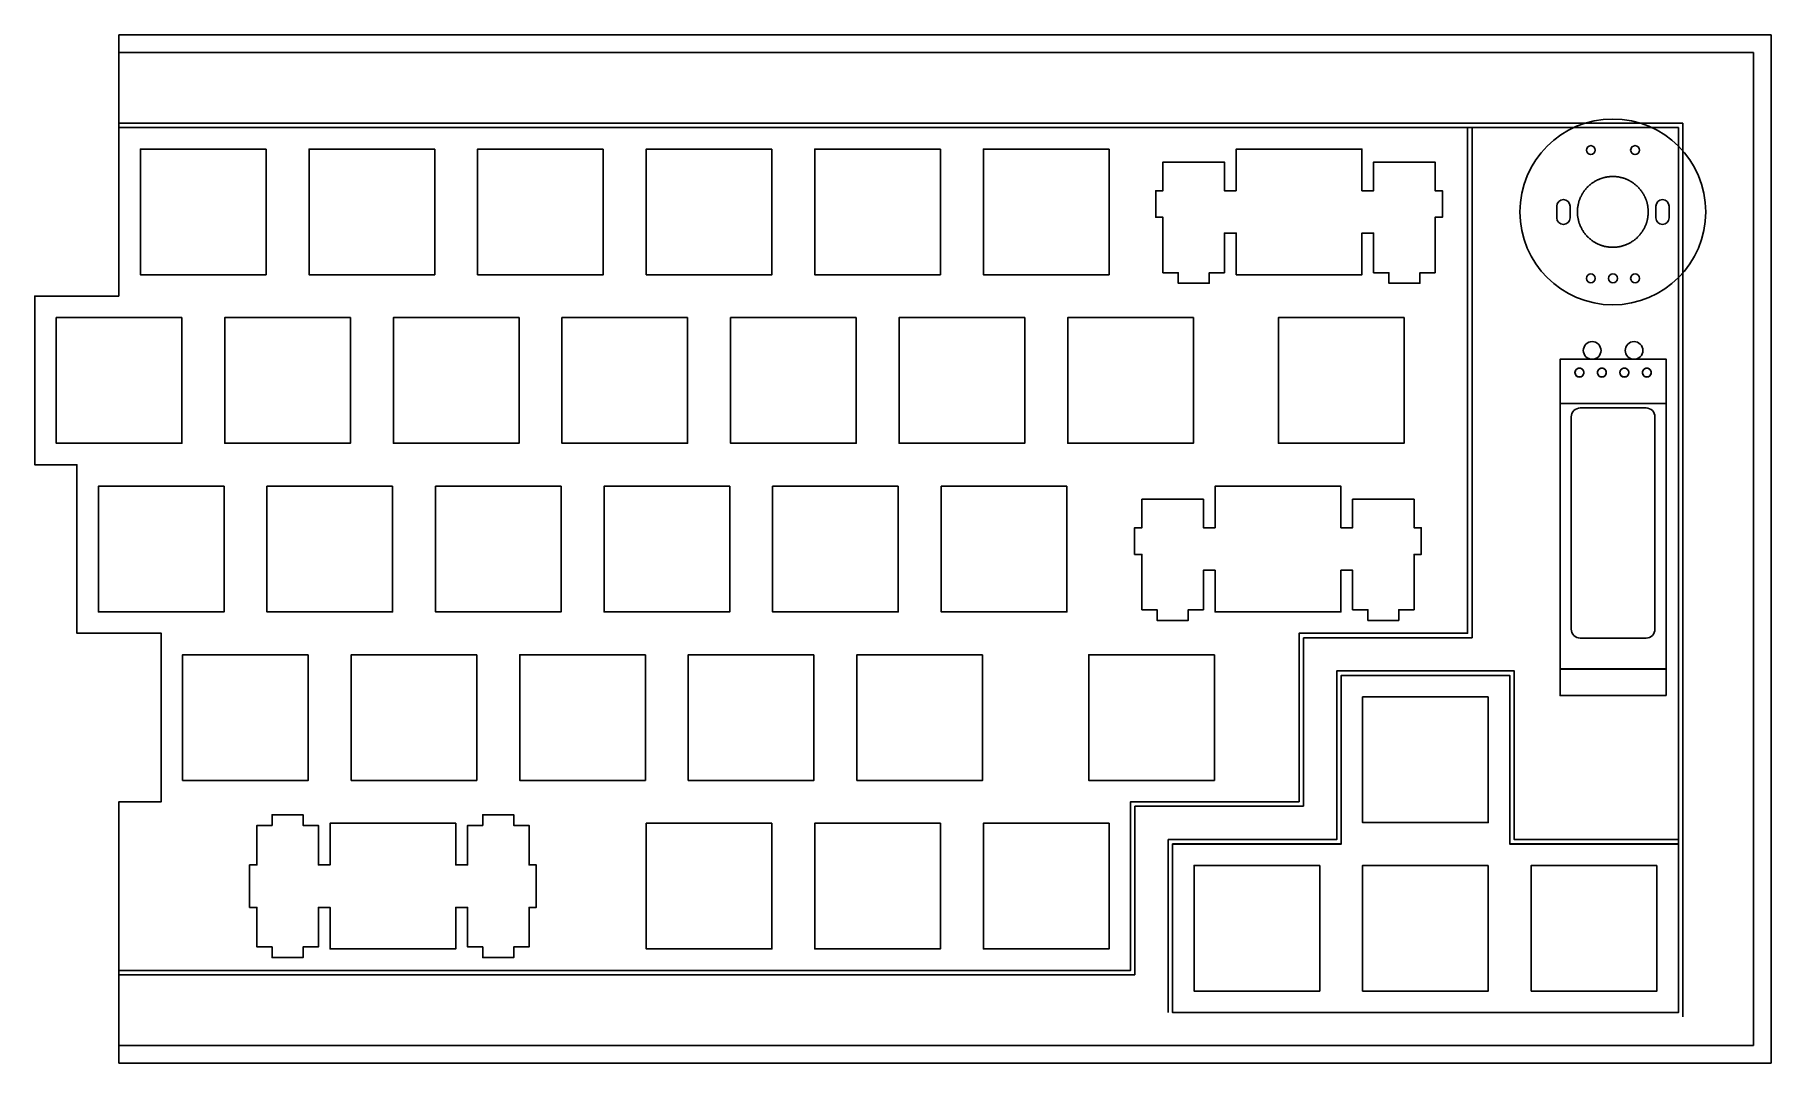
# Model space of a CAD drawing. Extents: x 9 to 205, y 12 to 128.
import ezdxf

# ---------------------------------------------------------------- set-up
doc = ezdxf.new("R2010")
doc.units = 0
doc.header["$MEASUREMENT"] = 0
doc.layers.get('0').update_dxf_attribs({"linetype": 'CONTINUOUS'})
doc.layers.add('OLED', color=7, linetype='CONTINUOUS')
doc.layers.add('TOP', color=7, linetype='CONTINUOUS')

# ---------------------------------------------------------------- blocks, each defined once
blk = doc.blocks.new('BLOCK_349')
at = {"layer": 'OLED', "color": 7}
blk.add_polyline3d([(262.84, 115.078, 0), (262.848, 115.078, 0), (262.856, 115.077, 0), (262.864, 115.077, 0), (262.872, 115.077, 0), (262.88, 115.076, 0), (262.888, 115.075, 0), (262.896, 115.075, 0), (262.904, 115.074, 0), (262.911, 115.073, 0), (262.919, 115.071, 0), (262.927, 115.07, 0), (262.935, 115.069, 0), (262.942, 115.067, 0), (262.95, 115.066, 0), (262.957, 115.064, 0), (262.965, 115.062, 0), (262.972, 115.06, 0), (262.98, 115.058, 0), (262.987, 115.056, 0), (262.995, 115.053, 0), (263.002, 115.051, 0), (263.009, 115.048, 0), (263.016, 115.046, 0), (263.023, 115.043, 0), (263.031, 115.04, 0), (263.038, 115.037, 0), (263.045, 115.034, 0), (263.051, 115.031, 0), (263.058, 115.028, 0), (263.065, 115.024, 0), (263.072, 115.021, 0), (263.079, 115.017, 0), (263.085, 115.013, 0), (263.092, 115.01, 0), (263.098, 115.006, 0), (263.105, 115.002, 0), (263.111, 114.998, 0), (263.117, 114.994, 0), (263.124, 114.989, 0), (263.13, 114.985, 0), (263.136, 114.981, 0), (263.142, 114.976, 0), (263.148, 114.972, 0), (263.154, 114.967, 0), (263.16, 114.962, 0), (263.165, 114.957, 0), (263.171, 114.952, 0), (263.177, 114.947, 0), (263.182, 114.942, 0), (263.187, 114.937, 0), (263.193, 114.932, 0), (263.198, 114.926, 0), (263.203, 114.921, 0), (263.208, 114.916, 0), (263.213, 114.91, 0), (263.218, 114.904, 0), (263.223, 114.899, 0), (263.228, 114.893, 0), (263.233, 114.887, 0), (263.237, 114.881, 0), (263.242, 114.875, 0), (263.246, 114.869, 0), (263.251, 114.863, 0), (263.255, 114.857, 0), (263.259, 114.85, 0), (263.263, 114.844, 0), (263.267, 114.837, 0), (263.271, 114.831, 0), (263.275, 114.824, 0), (263.278, 114.818, 0), (263.282, 114.811, 0), (263.286, 114.804, 0), (263.289, 114.798, 0), (263.292, 114.791, 0), (263.295, 114.784, 0), (263.299, 114.777, 0), (263.302, 114.77, 0), (263.304, 114.763, 0), (263.307, 114.756, 0), (263.31, 114.749, 0), (263.312, 114.741, 0), (263.315, 114.734, 0), (263.317, 114.727, 0), (263.319, 114.719, 0), (263.322, 114.712, 0), (263.324, 114.704, 0), (263.325, 114.697, 0), (263.327, 114.689, 0), (263.329, 114.682, 0), (263.331, 114.674, 0), (263.332, 114.666, 0), (263.333, 114.659, 0), (263.334, 114.651, 0), (263.336, 114.643, 0), (263.337, 114.635, 0), (263.337, 114.627, 0), (263.338, 114.619, 0), (263.339, 114.612, 0), (263.339, 114.604, 0), (263.339, 114.595, 0), (263.34, 114.587, 0), (263.34, 114.579, 0), (263.34, 114.571, 0), (263.34, 114.563, 0), (263.339, 114.555, 0), (263.339, 114.547, 0), (263.338, 114.539, 0), (263.338, 114.531, 0), (263.337, 114.523, 0), (263.336, 114.516, 0), (263.335, 114.508, 0), (263.334, 114.5, 0), (263.332, 114.492, 0), (263.331, 114.484, 0), (263.33, 114.477, 0), (263.328, 114.469, 0), (263.326, 114.462, 0), (263.324, 114.454, 0), (263.322, 114.447, 0), (263.32, 114.439, 0), (263.318, 114.432, 0), (263.316, 114.424, 0), (263.313, 114.417, 0), (263.311, 114.41, 0), (263.308, 114.403, 0), (263.306, 114.395, 0), (263.303, 114.388, 0), (263.3, 114.381, 0), (263.297, 114.374, 0), (263.294, 114.367, 0), (263.29, 114.361, 0), (263.287, 114.354, 0), (263.283, 114.347, 0), (263.28, 114.34, 0), (263.276, 114.334, 0), (263.273, 114.327, 0), (263.269, 114.321, 0), (263.265, 114.314, 0), (263.261, 114.308, 0), (263.257, 114.301, 0), (263.252, 114.295, 0), (263.248, 114.289, 0), (263.244, 114.283, 0), (263.239, 114.277, 0), (263.235, 114.271, 0), (263.23, 114.265, 0), (263.225, 114.259, 0), (263.22, 114.253, 0), (263.215, 114.248, 0), (263.21, 114.242, 0), (263.205, 114.237, 0), (263.2, 114.231, 0), (263.195, 114.226, 0), (263.19, 114.22, 0), (263.184, 114.215, 0), (263.179, 114.21, 0), (263.173, 114.205, 0), (263.168, 114.2, 0), (263.162, 114.195, 0), (263.156, 114.19, 0), (263.15, 114.186, 0), (263.144, 114.181, 0), (263.138, 114.177, 0), (263.132, 114.172, 0), (263.126, 114.168, 0), (263.12, 114.163, 0), (263.114, 114.159, 0), (263.107, 114.155, 0), (263.101, 114.151, 0), (263.094, 114.147, 0), (263.088, 114.143, 0), (263.081, 114.14, 0), (263.075, 114.136, 0), (263.068, 114.133, 0), (263.061, 114.129, 0), (263.054, 114.126, 0), (263.047, 114.123, 0), (263.04, 114.12, 0), (263.033, 114.117, 0), (263.026, 114.114, 0), (263.019, 114.111, 0), (263.012, 114.108, 0), (263.005, 114.106, 0), (262.998, 114.103, 0), (262.99, 114.101, 0), (262.983, 114.099, 0), (262.975, 114.096, 0), (262.968, 114.094, 0), (262.96, 114.092, 0), (262.953, 114.091, 0), (262.945, 114.089, 0), (262.938, 114.087, 0), (262.93, 114.086, 0), (262.922, 114.085, 0), (262.915, 114.083, 0), (262.907, 114.082, 0), (262.899, 114.081, 0), (262.891, 114.08, 0), (262.883, 114.08, 0), (262.875, 114.079, 0), (262.867, 114.078, 0), (262.859, 114.078, 0), (262.851, 114.078, 0), (262.843, 114.078, 0), (262.835, 114.078, 0), (262.827, 114.078, 0), (262.819, 114.078, 0), (262.811, 114.079, 0), (262.803, 114.079, 0), (262.795, 114.08, 0), (262.787, 114.08, 0), (262.779, 114.081, 0), (262.771, 114.082, 0), (262.763, 114.084, 0), (262.756, 114.085, 0), (262.748, 114.086, 0), (262.74, 114.088, 0), (262.733, 114.089, 0), (262.725, 114.091, 0), (262.718, 114.093, 0), (262.71, 114.095, 0), (262.703, 114.097, 0), (262.695, 114.099, 0), (262.688, 114.101, 0), (262.681, 114.104, 0), (262.673, 114.106, 0), (262.666, 114.109, 0), (262.659, 114.111, 0), (262.652, 114.114, 0), (262.645, 114.117, 0), (262.638, 114.12, 0), (262.631, 114.123, 0), (262.624, 114.127, 0), (262.617, 114.13, 0), (262.61, 114.133, 0), (262.604, 114.137, 0), (262.597, 114.141, 0), (262.59, 114.144, 0), (262.584, 114.148, 0), (262.578, 114.152, 0), (262.571, 114.156, 0), (262.565, 114.16, 0), (262.559, 114.164, 0), (262.552, 114.169, 0), (262.546, 114.173, 0), (262.54, 114.177, 0), (262.534, 114.182, 0), (262.528, 114.187, 0), (262.522, 114.191, 0), (262.517, 114.196, 0), (262.511, 114.201, 0), (262.505, 114.206, 0), (262.5, 114.211, 0), (262.494, 114.216, 0), (262.489, 114.222, 0), (262.484, 114.227, 0), (262.478, 114.232, 0), (262.473, 114.238, 0), (262.468, 114.243, 0), (262.463, 114.249, 0), (262.458, 114.255, 0), (262.453, 114.26, 0), (262.449, 114.266, 0), (262.444, 114.272, 0), (262.439, 114.278, 0), (262.435, 114.284, 0), (262.431, 114.29, 0), (262.426, 114.296, 0), (262.422, 114.303, 0), (262.418, 114.309, 0), (262.414, 114.315, 0), (262.41, 114.322, 0), (262.406, 114.328, 0), (262.403, 114.335, 0), (262.399, 114.342, 0), (262.395, 114.348, 0), (262.392, 114.355, 0), (262.389, 114.362, 0), (262.385, 114.369, 0), (262.382, 114.376, 0), (262.379, 114.383, 0), (262.376, 114.39, 0), (262.373, 114.397, 0), (262.371, 114.404, 0), (262.368, 114.411, 0), (262.366, 114.419, 0), (262.363, 114.426, 0), (262.361, 114.433, 0), (262.359, 114.441, 0), (262.357, 114.448, 0), (262.355, 114.456, 0), (262.353, 114.463, 0), (262.351, 114.471, 0), (262.35, 114.478, 0), (262.348, 114.486, 0), (262.347, 114.494, 0), (262.346, 114.501, 0), (262.344, 114.509, 0), (262.343, 114.517, 0), (262.343, 114.525, 0), (262.342, 114.533, 0), (262.341, 114.541, 0), (262.341, 114.549, 0), (262.34, 114.557, 0), (262.34, 114.565, 0), (262.34, 114.573, 0), (262.34, 114.581, 0), (262.34, 114.589, 0), (262.34, 114.597, 0), (262.341, 114.605, 0), (262.341, 114.613, 0), (262.342, 114.621, 0), (262.342, 114.629, 0), (262.343, 114.637, 0), (262.344, 114.645, 0), (262.345, 114.652, 0), (262.347, 114.66, 0), (262.348, 114.668, 0), (262.349, 114.676, 0), (262.351, 114.683, 0), (262.353, 114.691, 0), (262.354, 114.698, 0), (262.356, 114.706, 0), (262.358, 114.713, 0), (262.361, 114.721, 0), (262.363, 114.728, 0), (262.365, 114.735, 0), (262.368, 114.743, 0), (262.37, 114.75, 0), (262.373, 114.757, 0), (262.376, 114.764, 0), (262.379, 114.771, 0), (262.382, 114.778, 0), (262.385, 114.785, 0), (262.388, 114.792, 0), (262.391, 114.799, 0), (262.395, 114.806, 0), (262.398, 114.812, 0), (262.402, 114.819, 0), (262.406, 114.826, 0), (262.409, 114.832, 0), (262.413, 114.839, 0), (262.417, 114.845, 0), (262.421, 114.851, 0), (262.425, 114.858, 0), (262.43, 114.864, 0), (262.434, 114.87, 0), (262.439, 114.876, 0), (262.443, 114.882, 0), (262.448, 114.888, 0), (262.452, 114.894, 0), (262.457, 114.9, 0), (262.462, 114.905, 0), (262.467, 114.911, 0), (262.472, 114.917, 0), (262.477, 114.922, 0), (262.483, 114.928, 0), (262.488, 114.933, 0), (262.493, 114.938, 0), (262.499, 114.943, 0), (262.504, 114.948, 0), (262.51, 114.953, 0), (262.515, 114.958, 0), (262.521, 114.963, 0), (262.527, 114.968, 0), (262.533, 114.973, 0), (262.539, 114.977, 0), (262.545, 114.982, 0), (262.551, 114.986, 0), (262.557, 114.99, 0), (262.564, 114.995, 0), (262.57, 114.999, 0), (262.576, 115.003, 0), (262.583, 115.007, 0), (262.589, 115.01, 0), (262.596, 115.014, 0), (262.602, 115.018, 0), (262.609, 115.021, 0), (262.616, 115.025, 0), (262.623, 115.028, 0), (262.63, 115.032, 0), (262.636, 115.035, 0), (262.643, 115.038, 0), (262.65, 115.041, 0), (262.658, 115.043, 0), (262.665, 115.046, 0), (262.672, 115.049, 0), (262.679, 115.051, 0), (262.686, 115.054, 0), (262.694, 115.056, 0), (262.701, 115.058, 0), (262.709, 115.06, 0), (262.716, 115.062, 0), (262.724, 115.064, 0), (262.731, 115.066, 0), (262.739, 115.068, 0), (262.746, 115.069, 0), (262.754, 115.07, 0), (262.762, 115.072, 0), (262.77, 115.073, 0), (262.778, 115.074, 0), (262.785, 115.075, 0), (262.793, 115.076, 0), (262.801, 115.076, 0), (262.809, 115.077, 0), (262.817, 115.077, 0), (262.825, 115.078, 0), (262.833, 115.078, 0), (262.84, 115.078, 0), (262.84, 115.078, 0), (262.84, 115.078, 0), (262.84, 115.078, 0), (262.84, 115.078, 0), (262.84, 115.078, 0), (262.84, 115.078, 0), (262.84, 115.078, 0), (262.84, 115.078, 0), (262.84, 115.078, 0), (262.84, 115.078, 0), (262.84, 115.078, 0), (262.84, 115.078, 0), (262.84, 115.078, 0), (262.84, 115.078, 0), (262.84, 115.078, 0), (262.84, 115.078, 0), (262.84, 115.078, 0), (262.84, 115.078, 0), (262.84, 115.078, 0), (262.84, 115.078, 0), (262.84, 115.078, 0), (262.84, 115.078, 0), (262.84, 115.078, 0), (262.84, 115.078, 0), (262.84, 115.078, 0), (262.84, 115.078, 0), (262.84, 115.078, 0), (262.84, 115.078, 0), (262.84, 115.078, 0), (262.84, 115.078, 0), (262.84, 115.078, 0), (262.84, 115.078, 0), (262.84, 115.078, 0), (262.84, 115.078, 0), (262.84, 115.078, 0), (262.84, 115.078, 0), (262.84, 115.078, 0), (262.84, 115.078, 0), (262.84, 115.078, 0), (262.84, 115.078, 0), (262.84, 115.078, 0), (262.84, 115.078, 0), (262.84, 115.078, 0), (262.84, 115.078, 0), (262.84, 115.078, 0), (262.84, 115.078, 0), (262.84, 115.078, 0), (262.84, 115.078, 0), (262.84, 115.078, 0), (262.84, 115.078, 0), (262.84, 115.078, 0), (262.84, 115.078, 0), (262.84, 115.078, 0), (262.84, 115.078, 0), (262.84, 115.078, 0), (262.84, 115.078, 0), (262.84, 115.078, 0), (262.84, 115.078, 0), (262.84, 115.078, 0), (262.84, 115.078, 0), (262.84, 115.078, 0), (262.84, 115.078, 0), (262.84, 115.078, 0), (262.84, 115.078, 0), (262.84, 115.078, 0), (262.84, 115.078, 0), (262.84, 115.078, 0), (262.84, 115.078, 0), (262.84, 115.078, 0), (262.84, 115.078, 0), (262.84, 115.078, 0), (262.84, 115.078, 0), (262.84, 115.078, 0), (262.84, 115.078, 0), (262.84, 115.078, 0), (262.84, 115.078, 0), (262.84, 115.078, 0), (262.84, 115.078, 0), (262.84, 115.078, 0), (262.84, 115.078, 0), (262.84, 115.078, 0), (262.84, 115.078, 0), (262.84, 115.078, 0), (262.84, 115.078, 0), (262.84, 115.078, 0), (262.84, 115.078, 0), (262.84, 115.078, 0), (262.84, 115.078, 0), (262.84, 115.078, 0), (262.84, 115.078, 0), (262.84, 115.078, 0), (262.84, 115.078, 0), (262.84, 115.078, 0), (262.84, 115.078, 0), (262.84, 115.078, 0), (262.84, 115.078, 0), (262.84, 115.078, 0), (262.84, 115.078, 0), (262.84, 115.078, 0), (262.84, 115.078, 0), (262.84, 115.078, 0), (262.84, 115.078, 0)], dxfattribs=at)
blk = doc.blocks.new('BLOCK_350')
at = {"layer": 'OLED', "color": 7}
blk.add_polyline3d([(265.38, 115.078, 0), (265.388, 115.078, 0), (265.396, 115.077, 0), (265.404, 115.077, 0), (265.412, 115.077, 0), (265.42, 115.076, 0), (265.428, 115.075, 0), (265.436, 115.075, 0), (265.444, 115.074, 0), (265.451, 115.073, 0), (265.459, 115.071, 0), (265.467, 115.07, 0), (265.475, 115.069, 0), (265.482, 115.067, 0), (265.49, 115.066, 0), (265.497, 115.064, 0), (265.505, 115.062, 0), (265.512, 115.06, 0), (265.52, 115.058, 0), (265.527, 115.056, 0), (265.535, 115.053, 0), (265.542, 115.051, 0), (265.549, 115.048, 0), (265.556, 115.046, 0), (265.563, 115.043, 0), (265.571, 115.04, 0), (265.578, 115.037, 0), (265.585, 115.034, 0), (265.591, 115.031, 0), (265.598, 115.028, 0), (265.605, 115.024, 0), (265.612, 115.021, 0), (265.619, 115.017, 0), (265.625, 115.013, 0), (265.632, 115.01, 0), (265.638, 115.006, 0), (265.645, 115.002, 0), (265.651, 114.998, 0), (265.657, 114.994, 0), (265.664, 114.989, 0), (265.67, 114.985, 0), (265.676, 114.981, 0), (265.682, 114.976, 0), (265.688, 114.972, 0), (265.694, 114.967, 0), (265.7, 114.962, 0), (265.705, 114.957, 0), (265.711, 114.952, 0), (265.717, 114.947, 0), (265.722, 114.942, 0), (265.727, 114.937, 0), (265.733, 114.932, 0), (265.738, 114.926, 0), (265.743, 114.921, 0), (265.748, 114.916, 0), (265.753, 114.91, 0), (265.758, 114.904, 0), (265.763, 114.899, 0), (265.768, 114.893, 0), (265.773, 114.887, 0), (265.777, 114.881, 0), (265.782, 114.875, 0), (265.786, 114.869, 0), (265.791, 114.863, 0), (265.795, 114.857, 0), (265.799, 114.85, 0), (265.803, 114.844, 0), (265.807, 114.837, 0), (265.811, 114.831, 0), (265.815, 114.824, 0), (265.818, 114.818, 0), (265.822, 114.811, 0), (265.826, 114.804, 0), (265.829, 114.798, 0), (265.832, 114.791, 0), (265.835, 114.784, 0), (265.839, 114.777, 0), (265.842, 114.77, 0), (265.844, 114.763, 0), (265.847, 114.756, 0), (265.85, 114.749, 0), (265.852, 114.741, 0), (265.855, 114.734, 0), (265.857, 114.727, 0), (265.859, 114.719, 0), (265.862, 114.712, 0), (265.864, 114.704, 0), (265.865, 114.697, 0), (265.867, 114.689, 0), (265.869, 114.682, 0), (265.871, 114.674, 0), (265.872, 114.666, 0), (265.873, 114.659, 0), (265.874, 114.651, 0), (265.876, 114.643, 0), (265.877, 114.635, 0), (265.877, 114.627, 0), (265.878, 114.619, 0), (265.879, 114.612, 0), (265.879, 114.604, 0), (265.879, 114.595, 0), (265.88, 114.587, 0), (265.88, 114.579, 0), (265.88, 114.571, 0), (265.88, 114.563, 0), (265.879, 114.555, 0), (265.879, 114.547, 0), (265.878, 114.539, 0), (265.878, 114.531, 0), (265.877, 114.523, 0), (265.876, 114.516, 0), (265.875, 114.508, 0), (265.874, 114.5, 0), (265.872, 114.492, 0), (265.871, 114.484, 0), (265.87, 114.477, 0), (265.868, 114.469, 0), (265.866, 114.462, 0), (265.864, 114.454, 0), (265.862, 114.447, 0), (265.86, 114.439, 0), (265.858, 114.432, 0), (265.856, 114.424, 0), (265.853, 114.417, 0), (265.851, 114.41, 0), (265.848, 114.403, 0), (265.846, 114.395, 0), (265.843, 114.388, 0), (265.84, 114.381, 0), (265.837, 114.374, 0), (265.834, 114.367, 0), (265.83, 114.361, 0), (265.827, 114.354, 0), (265.823, 114.347, 0), (265.82, 114.34, 0), (265.816, 114.334, 0), (265.813, 114.327, 0), (265.809, 114.321, 0), (265.805, 114.314, 0), (265.801, 114.308, 0), (265.797, 114.301, 0), (265.792, 114.295, 0), (265.788, 114.289, 0), (265.784, 114.283, 0), (265.779, 114.277, 0), (265.775, 114.271, 0), (265.77, 114.265, 0), (265.765, 114.259, 0), (265.76, 114.253, 0), (265.755, 114.248, 0), (265.75, 114.242, 0), (265.745, 114.237, 0), (265.74, 114.231, 0), (265.735, 114.226, 0), (265.73, 114.22, 0), (265.724, 114.215, 0), (265.719, 114.21, 0), (265.713, 114.205, 0), (265.708, 114.2, 0), (265.702, 114.195, 0), (265.696, 114.19, 0), (265.69, 114.186, 0), (265.684, 114.181, 0), (265.678, 114.177, 0), (265.672, 114.172, 0), (265.666, 114.168, 0), (265.66, 114.163, 0), (265.654, 114.159, 0), (265.647, 114.155, 0), (265.641, 114.151, 0), (265.634, 114.147, 0), (265.628, 114.143, 0), (265.621, 114.14, 0), (265.615, 114.136, 0), (265.608, 114.133, 0), (265.601, 114.129, 0), (265.594, 114.126, 0), (265.587, 114.123, 0), (265.58, 114.12, 0), (265.573, 114.117, 0), (265.566, 114.114, 0), (265.559, 114.111, 0), (265.552, 114.108, 0), (265.545, 114.106, 0), (265.538, 114.103, 0), (265.53, 114.101, 0), (265.523, 114.099, 0), (265.515, 114.096, 0), (265.508, 114.094, 0), (265.5, 114.092, 0), (265.493, 114.091, 0), (265.485, 114.089, 0), (265.478, 114.087, 0), (265.47, 114.086, 0), (265.462, 114.085, 0), (265.455, 114.083, 0), (265.447, 114.082, 0), (265.439, 114.081, 0), (265.431, 114.08, 0), (265.423, 114.08, 0), (265.415, 114.079, 0), (265.407, 114.078, 0), (265.399, 114.078, 0), (265.391, 114.078, 0), (265.383, 114.078, 0), (265.375, 114.078, 0), (265.367, 114.078, 0), (265.359, 114.078, 0), (265.351, 114.079, 0), (265.343, 114.079, 0), (265.335, 114.08, 0), (265.327, 114.08, 0), (265.319, 114.081, 0), (265.311, 114.082, 0), (265.303, 114.084, 0), (265.296, 114.085, 0), (265.288, 114.086, 0), (265.28, 114.088, 0), (265.273, 114.089, 0), (265.265, 114.091, 0), (265.258, 114.093, 0), (265.25, 114.095, 0), (265.243, 114.097, 0), (265.235, 114.099, 0), (265.228, 114.101, 0), (265.221, 114.104, 0), (265.213, 114.106, 0), (265.206, 114.109, 0), (265.199, 114.111, 0), (265.192, 114.114, 0), (265.185, 114.117, 0), (265.178, 114.12, 0), (265.171, 114.123, 0), (265.164, 114.127, 0), (265.157, 114.13, 0), (265.15, 114.133, 0), (265.144, 114.137, 0), (265.137, 114.141, 0), (265.13, 114.144, 0), (265.124, 114.148, 0), (265.118, 114.152, 0), (265.111, 114.156, 0), (265.105, 114.16, 0), (265.099, 114.164, 0), (265.092, 114.169, 0), (265.086, 114.173, 0), (265.08, 114.177, 0), (265.074, 114.182, 0), (265.068, 114.187, 0), (265.062, 114.191, 0), (265.057, 114.196, 0), (265.051, 114.201, 0), (265.045, 114.206, 0), (265.04, 114.211, 0), (265.034, 114.216, 0), (265.029, 114.222, 0), (265.024, 114.227, 0), (265.018, 114.232, 0), (265.013, 114.238, 0), (265.008, 114.243, 0), (265.003, 114.249, 0), (264.998, 114.255, 0), (264.993, 114.26, 0), (264.989, 114.266, 0), (264.984, 114.272, 0), (264.979, 114.278, 0), (264.975, 114.284, 0), (264.971, 114.29, 0), (264.966, 114.296, 0), (264.962, 114.303, 0), (264.958, 114.309, 0), (264.954, 114.315, 0), (264.95, 114.322, 0), (264.946, 114.328, 0), (264.943, 114.335, 0), (264.939, 114.342, 0), (264.935, 114.348, 0), (264.932, 114.355, 0), (264.929, 114.362, 0), (264.925, 114.369, 0), (264.922, 114.376, 0), (264.919, 114.383, 0), (264.916, 114.39, 0), (264.913, 114.397, 0), (264.911, 114.404, 0), (264.908, 114.411, 0), (264.906, 114.419, 0), (264.903, 114.426, 0), (264.901, 114.433, 0), (264.899, 114.441, 0), (264.897, 114.448, 0), (264.895, 114.456, 0), (264.893, 114.463, 0), (264.891, 114.471, 0), (264.89, 114.478, 0), (264.888, 114.486, 0), (264.887, 114.494, 0), (264.886, 114.501, 0), (264.884, 114.509, 0), (264.883, 114.517, 0), (264.883, 114.525, 0), (264.882, 114.533, 0), (264.881, 114.541, 0), (264.881, 114.549, 0), (264.88, 114.557, 0), (264.88, 114.565, 0), (264.88, 114.573, 0), (264.88, 114.581, 0), (264.88, 114.589, 0), (264.88, 114.597, 0), (264.881, 114.605, 0), (264.881, 114.613, 0), (264.882, 114.621, 0), (264.882, 114.629, 0), (264.883, 114.637, 0), (264.884, 114.645, 0), (264.885, 114.652, 0), (264.887, 114.66, 0), (264.888, 114.668, 0), (264.889, 114.676, 0), (264.891, 114.683, 0), (264.893, 114.691, 0), (264.894, 114.698, 0), (264.896, 114.706, 0), (264.898, 114.713, 0), (264.901, 114.721, 0), (264.903, 114.728, 0), (264.905, 114.735, 0), (264.908, 114.743, 0), (264.91, 114.75, 0), (264.913, 114.757, 0), (264.916, 114.764, 0), (264.919, 114.771, 0), (264.922, 114.778, 0), (264.925, 114.785, 0), (264.928, 114.792, 0), (264.931, 114.799, 0), (264.935, 114.806, 0), (264.938, 114.812, 0), (264.942, 114.819, 0), (264.946, 114.826, 0), (264.949, 114.832, 0), (264.953, 114.839, 0), (264.957, 114.845, 0), (264.961, 114.851, 0), (264.965, 114.858, 0), (264.97, 114.864, 0), (264.974, 114.87, 0), (264.979, 114.876, 0), (264.983, 114.882, 0), (264.988, 114.888, 0), (264.992, 114.894, 0), (264.997, 114.9, 0), (265.002, 114.905, 0), (265.007, 114.911, 0), (265.012, 114.917, 0), (265.017, 114.922, 0), (265.023, 114.928, 0), (265.028, 114.933, 0), (265.033, 114.938, 0), (265.039, 114.943, 0), (265.044, 114.948, 0), (265.05, 114.953, 0), (265.055, 114.958, 0), (265.061, 114.963, 0), (265.067, 114.968, 0), (265.073, 114.973, 0), (265.079, 114.977, 0), (265.085, 114.982, 0), (265.091, 114.986, 0), (265.097, 114.99, 0), (265.104, 114.995, 0), (265.11, 114.999, 0), (265.116, 115.003, 0), (265.123, 115.007, 0), (265.129, 115.01, 0), (265.136, 115.014, 0), (265.142, 115.018, 0), (265.149, 115.021, 0), (265.156, 115.025, 0), (265.163, 115.028, 0), (265.17, 115.032, 0), (265.176, 115.035, 0), (265.183, 115.038, 0), (265.19, 115.041, 0), (265.198, 115.043, 0), (265.205, 115.046, 0), (265.212, 115.049, 0), (265.219, 115.051, 0), (265.226, 115.054, 0), (265.234, 115.056, 0), (265.241, 115.058, 0), (265.249, 115.06, 0), (265.256, 115.062, 0), (265.264, 115.064, 0), (265.271, 115.066, 0), (265.279, 115.068, 0), (265.286, 115.069, 0), (265.294, 115.07, 0), (265.302, 115.072, 0), (265.31, 115.073, 0), (265.318, 115.074, 0), (265.325, 115.075, 0), (265.333, 115.076, 0), (265.341, 115.076, 0), (265.349, 115.077, 0), (265.357, 115.077, 0), (265.365, 115.078, 0), (265.373, 115.078, 0), (265.38, 115.078, 0), (265.38, 115.078, 0), (265.38, 115.078, 0), (265.38, 115.078, 0), (265.38, 115.078, 0), (265.38, 115.078, 0), (265.38, 115.078, 0), (265.38, 115.078, 0), (265.38, 115.078, 0), (265.38, 115.078, 0), (265.38, 115.078, 0), (265.38, 115.078, 0), (265.38, 115.078, 0), (265.38, 115.078, 0), (265.38, 115.078, 0), (265.38, 115.078, 0), (265.38, 115.078, 0), (265.38, 115.078, 0), (265.38, 115.078, 0), (265.38, 115.078, 0), (265.38, 115.078, 0), (265.38, 115.078, 0), (265.38, 115.078, 0), (265.38, 115.078, 0), (265.38, 115.078, 0), (265.38, 115.078, 0), (265.38, 115.078, 0), (265.38, 115.078, 0), (265.38, 115.078, 0), (265.38, 115.078, 0), (265.38, 115.078, 0), (265.38, 115.078, 0), (265.38, 115.078, 0), (265.38, 115.078, 0), (265.38, 115.078, 0), (265.38, 115.078, 0), (265.38, 115.078, 0), (265.38, 115.078, 0), (265.38, 115.078, 0), (265.38, 115.078, 0), (265.38, 115.078, 0), (265.38, 115.078, 0), (265.38, 115.078, 0), (265.38, 115.078, 0), (265.38, 115.078, 0), (265.38, 115.078, 0), (265.38, 115.078, 0), (265.38, 115.078, 0), (265.38, 115.078, 0), (265.38, 115.078, 0), (265.38, 115.078, 0), (265.38, 115.078, 0), (265.38, 115.078, 0), (265.38, 115.078, 0), (265.38, 115.078, 0), (265.38, 115.078, 0), (265.38, 115.078, 0), (265.38, 115.078, 0), (265.38, 115.078, 0), (265.38, 115.078, 0), (265.38, 115.078, 0), (265.38, 115.078, 0), (265.38, 115.078, 0), (265.38, 115.078, 0), (265.38, 115.078, 0), (265.38, 115.078, 0), (265.38, 115.078, 0), (265.38, 115.078, 0), (265.38, 115.078, 0), (265.38, 115.078, 0), (265.38, 115.078, 0), (265.38, 115.078, 0), (265.38, 115.078, 0), (265.38, 115.078, 0), (265.38, 115.078, 0), (265.38, 115.078, 0), (265.38, 115.078, 0), (265.38, 115.078, 0), (265.38, 115.078, 0), (265.38, 115.078, 0), (265.38, 115.078, 0), (265.38, 115.078, 0), (265.38, 115.078, 0), (265.38, 115.078, 0), (265.38, 115.078, 0), (265.38, 115.078, 0), (265.38, 115.078, 0), (265.38, 115.078, 0), (265.38, 115.078, 0), (265.38, 115.078, 0), (265.38, 115.078, 0), (265.38, 115.078, 0), (265.38, 115.078, 0), (265.38, 115.078, 0), (265.38, 115.078, 0), (265.38, 115.078, 0), (265.38, 115.078, 0), (265.38, 115.078, 0), (265.38, 115.078, 0), (265.38, 115.078, 0), (265.38, 115.078, 0), (265.38, 115.078, 0), (265.38, 115.078, 0)], dxfattribs=at)
blk = doc.blocks.new('BLOCK_351')
at = {"layer": 'OLED', "color": 7}
blk.add_polyline3d([(270.46, 115.078, 0), (270.468, 115.078, 0), (270.476, 115.077, 0), (270.484, 115.077, 0), (270.492, 115.077, 0), (270.5, 115.076, 0), (270.508, 115.075, 0), (270.516, 115.075, 0), (270.524, 115.074, 0), (270.531, 115.073, 0), (270.539, 115.071, 0), (270.547, 115.07, 0), (270.555, 115.069, 0), (270.562, 115.067, 0), (270.57, 115.066, 0), (270.577, 115.064, 0), (270.585, 115.062, 0), (270.592, 115.06, 0), (270.6, 115.058, 0), (270.607, 115.056, 0), (270.615, 115.053, 0), (270.622, 115.051, 0), (270.629, 115.048, 0), (270.636, 115.046, 0), (270.643, 115.043, 0), (270.651, 115.04, 0), (270.658, 115.037, 0), (270.665, 115.034, 0), (270.671, 115.031, 0), (270.678, 115.028, 0), (270.685, 115.024, 0), (270.692, 115.021, 0), (270.699, 115.017, 0), (270.705, 115.013, 0), (270.712, 115.01, 0), (270.718, 115.006, 0), (270.725, 115.002, 0), (270.731, 114.998, 0), (270.737, 114.994, 0), (270.744, 114.989, 0), (270.75, 114.985, 0), (270.756, 114.981, 0), (270.762, 114.976, 0), (270.768, 114.972, 0), (270.774, 114.967, 0), (270.78, 114.962, 0), (270.785, 114.957, 0), (270.791, 114.952, 0), (270.797, 114.947, 0), (270.802, 114.942, 0), (270.807, 114.937, 0), (270.813, 114.932, 0), (270.818, 114.926, 0), (270.823, 114.921, 0), (270.828, 114.916, 0), (270.833, 114.91, 0), (270.838, 114.904, 0), (270.843, 114.899, 0), (270.848, 114.893, 0), (270.853, 114.887, 0), (270.857, 114.881, 0), (270.862, 114.875, 0), (270.866, 114.869, 0), (270.871, 114.863, 0), (270.875, 114.857, 0), (270.879, 114.85, 0), (270.883, 114.844, 0), (270.887, 114.837, 0), (270.891, 114.831, 0), (270.895, 114.824, 0), (270.898, 114.818, 0), (270.902, 114.811, 0), (270.906, 114.804, 0), (270.909, 114.798, 0), (270.912, 114.791, 0), (270.915, 114.784, 0), (270.919, 114.777, 0), (270.922, 114.77, 0), (270.924, 114.763, 0), (270.927, 114.756, 0), (270.93, 114.749, 0), (270.932, 114.741, 0), (270.935, 114.734, 0), (270.937, 114.727, 0), (270.939, 114.719, 0), (270.942, 114.712, 0), (270.944, 114.704, 0), (270.945, 114.697, 0), (270.947, 114.689, 0), (270.949, 114.682, 0), (270.951, 114.674, 0), (270.952, 114.666, 0), (270.953, 114.659, 0), (270.954, 114.651, 0), (270.956, 114.643, 0), (270.957, 114.635, 0), (270.957, 114.627, 0), (270.958, 114.619, 0), (270.959, 114.612, 0), (270.959, 114.604, 0), (270.959, 114.595, 0), (270.96, 114.587, 0), (270.96, 114.579, 0), (270.96, 114.571, 0), (270.96, 114.563, 0), (270.959, 114.555, 0), (270.959, 114.547, 0), (270.958, 114.539, 0), (270.958, 114.531, 0), (270.957, 114.523, 0), (270.956, 114.516, 0), (270.955, 114.508, 0), (270.954, 114.5, 0), (270.952, 114.492, 0), (270.951, 114.484, 0), (270.95, 114.477, 0), (270.948, 114.469, 0), (270.946, 114.462, 0), (270.944, 114.454, 0), (270.942, 114.447, 0), (270.94, 114.439, 0), (270.938, 114.432, 0), (270.936, 114.424, 0), (270.933, 114.417, 0), (270.931, 114.41, 0), (270.928, 114.403, 0), (270.926, 114.395, 0), (270.923, 114.388, 0), (270.92, 114.381, 0), (270.917, 114.374, 0), (270.914, 114.367, 0), (270.91, 114.361, 0), (270.907, 114.354, 0), (270.903, 114.347, 0), (270.9, 114.34, 0), (270.896, 114.334, 0), (270.893, 114.327, 0), (270.889, 114.321, 0), (270.885, 114.314, 0), (270.881, 114.308, 0), (270.877, 114.301, 0), (270.872, 114.295, 0), (270.868, 114.289, 0), (270.864, 114.283, 0), (270.859, 114.277, 0), (270.855, 114.271, 0), (270.85, 114.265, 0), (270.845, 114.259, 0), (270.84, 114.253, 0), (270.835, 114.248, 0), (270.83, 114.242, 0), (270.825, 114.237, 0), (270.82, 114.231, 0), (270.815, 114.226, 0), (270.81, 114.22, 0), (270.804, 114.215, 0), (270.799, 114.21, 0), (270.793, 114.205, 0), (270.788, 114.2, 0), (270.782, 114.195, 0), (270.776, 114.19, 0), (270.77, 114.186, 0), (270.764, 114.181, 0), (270.758, 114.177, 0), (270.752, 114.172, 0), (270.746, 114.168, 0), (270.74, 114.163, 0), (270.734, 114.159, 0), (270.727, 114.155, 0), (270.721, 114.151, 0), (270.714, 114.147, 0), (270.708, 114.143, 0), (270.701, 114.14, 0), (270.695, 114.136, 0), (270.688, 114.133, 0), (270.681, 114.129, 0), (270.674, 114.126, 0), (270.667, 114.123, 0), (270.66, 114.12, 0), (270.653, 114.117, 0), (270.646, 114.114, 0), (270.639, 114.111, 0), (270.632, 114.108, 0), (270.625, 114.106, 0), (270.618, 114.103, 0), (270.61, 114.101, 0), (270.603, 114.099, 0), (270.595, 114.096, 0), (270.588, 114.094, 0), (270.58, 114.092, 0), (270.573, 114.091, 0), (270.565, 114.089, 0), (270.558, 114.087, 0), (270.55, 114.086, 0), (270.542, 114.085, 0), (270.535, 114.083, 0), (270.527, 114.082, 0), (270.519, 114.081, 0), (270.511, 114.08, 0), (270.503, 114.08, 0), (270.495, 114.079, 0), (270.487, 114.078, 0), (270.479, 114.078, 0), (270.471, 114.078, 0), (270.463, 114.078, 0), (270.455, 114.078, 0), (270.447, 114.078, 0), (270.439, 114.078, 0), (270.431, 114.079, 0), (270.423, 114.079, 0), (270.415, 114.08, 0), (270.407, 114.08, 0), (270.399, 114.081, 0), (270.391, 114.082, 0), (270.383, 114.084, 0), (270.376, 114.085, 0), (270.368, 114.086, 0), (270.36, 114.088, 0), (270.353, 114.089, 0), (270.345, 114.091, 0), (270.338, 114.093, 0), (270.33, 114.095, 0), (270.323, 114.097, 0), (270.315, 114.099, 0), (270.308, 114.101, 0), (270.301, 114.104, 0), (270.293, 114.106, 0), (270.286, 114.109, 0), (270.279, 114.111, 0), (270.272, 114.114, 0), (270.265, 114.117, 0), (270.258, 114.12, 0), (270.251, 114.123, 0), (270.244, 114.127, 0), (270.237, 114.13, 0), (270.23, 114.133, 0), (270.224, 114.137, 0), (270.217, 114.141, 0), (270.21, 114.144, 0), (270.204, 114.148, 0), (270.198, 114.152, 0), (270.191, 114.156, 0), (270.185, 114.16, 0), (270.179, 114.164, 0), (270.172, 114.169, 0), (270.166, 114.173, 0), (270.16, 114.177, 0), (270.154, 114.182, 0), (270.148, 114.187, 0), (270.142, 114.191, 0), (270.137, 114.196, 0), (270.131, 114.201, 0), (270.125, 114.206, 0), (270.12, 114.211, 0), (270.114, 114.216, 0), (270.109, 114.222, 0), (270.104, 114.227, 0), (270.098, 114.232, 0), (270.093, 114.238, 0), (270.088, 114.243, 0), (270.083, 114.249, 0), (270.078, 114.255, 0), (270.073, 114.26, 0), (270.069, 114.266, 0), (270.064, 114.272, 0), (270.059, 114.278, 0), (270.055, 114.284, 0), (270.051, 114.29, 0), (270.046, 114.296, 0), (270.042, 114.303, 0), (270.038, 114.309, 0), (270.034, 114.315, 0), (270.03, 114.322, 0), (270.026, 114.328, 0), (270.023, 114.335, 0), (270.019, 114.342, 0), (270.015, 114.348, 0), (270.012, 114.355, 0), (270.009, 114.362, 0), (270.005, 114.369, 0), (270.002, 114.376, 0), (269.999, 114.383, 0), (269.996, 114.39, 0), (269.993, 114.397, 0), (269.991, 114.404, 0), (269.988, 114.411, 0), (269.986, 114.419, 0), (269.983, 114.426, 0), (269.981, 114.433, 0), (269.979, 114.441, 0), (269.977, 114.448, 0), (269.975, 114.456, 0), (269.973, 114.463, 0), (269.971, 114.471, 0), (269.97, 114.478, 0), (269.968, 114.486, 0), (269.967, 114.494, 0), (269.966, 114.501, 0), (269.964, 114.509, 0), (269.963, 114.517, 0), (269.963, 114.525, 0), (269.962, 114.533, 0), (269.961, 114.541, 0), (269.961, 114.549, 0), (269.96, 114.557, 0), (269.96, 114.565, 0), (269.96, 114.573, 0), (269.96, 114.581, 0), (269.96, 114.589, 0), (269.96, 114.597, 0), (269.961, 114.605, 0), (269.961, 114.613, 0), (269.962, 114.621, 0), (269.962, 114.629, 0), (269.963, 114.637, 0), (269.964, 114.645, 0), (269.965, 114.652, 0), (269.967, 114.66, 0), (269.968, 114.668, 0), (269.969, 114.676, 0), (269.971, 114.683, 0), (269.973, 114.691, 0), (269.974, 114.698, 0), (269.976, 114.706, 0), (269.978, 114.713, 0), (269.981, 114.721, 0), (269.983, 114.728, 0), (269.985, 114.735, 0), (269.988, 114.743, 0), (269.99, 114.75, 0), (269.993, 114.757, 0), (269.996, 114.764, 0), (269.999, 114.771, 0), (270.002, 114.778, 0), (270.005, 114.785, 0), (270.008, 114.792, 0), (270.011, 114.799, 0), (270.015, 114.806, 0), (270.018, 114.812, 0), (270.022, 114.819, 0), (270.026, 114.826, 0), (270.029, 114.832, 0), (270.033, 114.839, 0), (270.037, 114.845, 0), (270.041, 114.851, 0), (270.045, 114.858, 0), (270.05, 114.864, 0), (270.054, 114.87, 0), (270.059, 114.876, 0), (270.063, 114.882, 0), (270.068, 114.888, 0), (270.072, 114.894, 0), (270.077, 114.9, 0), (270.082, 114.905, 0), (270.087, 114.911, 0), (270.092, 114.917, 0), (270.097, 114.922, 0), (270.103, 114.928, 0), (270.108, 114.933, 0), (270.113, 114.938, 0), (270.119, 114.943, 0), (270.124, 114.948, 0), (270.13, 114.953, 0), (270.135, 114.958, 0), (270.141, 114.963, 0), (270.147, 114.968, 0), (270.153, 114.973, 0), (270.159, 114.977, 0), (270.165, 114.982, 0), (270.171, 114.986, 0), (270.177, 114.99, 0), (270.184, 114.995, 0), (270.19, 114.999, 0), (270.196, 115.003, 0), (270.203, 115.007, 0), (270.209, 115.01, 0), (270.216, 115.014, 0), (270.222, 115.018, 0), (270.229, 115.021, 0), (270.236, 115.025, 0), (270.243, 115.028, 0), (270.25, 115.032, 0), (270.256, 115.035, 0), (270.263, 115.038, 0), (270.27, 115.041, 0), (270.278, 115.043, 0), (270.285, 115.046, 0), (270.292, 115.049, 0), (270.299, 115.051, 0), (270.306, 115.054, 0), (270.314, 115.056, 0), (270.321, 115.058, 0), (270.329, 115.06, 0), (270.336, 115.062, 0), (270.344, 115.064, 0), (270.351, 115.066, 0), (270.359, 115.068, 0), (270.366, 115.069, 0), (270.374, 115.07, 0), (270.382, 115.072, 0), (270.39, 115.073, 0), (270.398, 115.074, 0), (270.405, 115.075, 0), (270.413, 115.076, 0), (270.421, 115.076, 0), (270.429, 115.077, 0), (270.437, 115.077, 0), (270.445, 115.078, 0), (270.453, 115.078, 0), (270.46, 115.078, 0), (270.46, 115.078, 0), (270.46, 115.078, 0), (270.46, 115.078, 0), (270.46, 115.078, 0), (270.46, 115.078, 0), (270.46, 115.078, 0), (270.46, 115.078, 0), (270.46, 115.078, 0), (270.46, 115.078, 0), (270.46, 115.078, 0), (270.46, 115.078, 0), (270.46, 115.078, 0), (270.46, 115.078, 0), (270.46, 115.078, 0), (270.46, 115.078, 0), (270.46, 115.078, 0), (270.46, 115.078, 0), (270.46, 115.078, 0), (270.46, 115.078, 0), (270.46, 115.078, 0), (270.46, 115.078, 0), (270.46, 115.078, 0), (270.46, 115.078, 0), (270.46, 115.078, 0), (270.46, 115.078, 0), (270.46, 115.078, 0), (270.46, 115.078, 0), (270.46, 115.078, 0), (270.46, 115.078, 0), (270.46, 115.078, 0), (270.46, 115.078, 0), (270.46, 115.078, 0), (270.46, 115.078, 0), (270.46, 115.078, 0), (270.46, 115.078, 0), (270.46, 115.078, 0), (270.46, 115.078, 0), (270.46, 115.078, 0), (270.46, 115.078, 0), (270.46, 115.078, 0), (270.46, 115.078, 0), (270.46, 115.078, 0), (270.46, 115.078, 0), (270.46, 115.078, 0), (270.46, 115.078, 0), (270.46, 115.078, 0), (270.46, 115.078, 0), (270.46, 115.078, 0), (270.46, 115.078, 0), (270.46, 115.078, 0), (270.46, 115.078, 0), (270.46, 115.078, 0), (270.46, 115.078, 0), (270.46, 115.078, 0), (270.46, 115.078, 0), (270.46, 115.078, 0), (270.46, 115.078, 0), (270.46, 115.078, 0), (270.46, 115.078, 0), (270.46, 115.078, 0), (270.46, 115.078, 0), (270.46, 115.078, 0), (270.46, 115.078, 0), (270.46, 115.078, 0), (270.46, 115.078, 0), (270.46, 115.078, 0), (270.46, 115.078, 0), (270.46, 115.078, 0), (270.46, 115.078, 0), (270.46, 115.078, 0), (270.46, 115.078, 0), (270.46, 115.078, 0), (270.46, 115.078, 0), (270.46, 115.078, 0), (270.46, 115.078, 0), (270.46, 115.078, 0), (270.46, 115.078, 0), (270.46, 115.078, 0), (270.46, 115.078, 0), (270.46, 115.078, 0), (270.46, 115.078, 0), (270.46, 115.078, 0), (270.46, 115.078, 0), (270.46, 115.078, 0), (270.46, 115.078, 0), (270.46, 115.078, 0), (270.46, 115.078, 0), (270.46, 115.078, 0), (270.46, 115.078, 0), (270.46, 115.078, 0), (270.46, 115.078, 0), (270.46, 115.078, 0), (270.46, 115.078, 0), (270.46, 115.078, 0), (270.46, 115.078, 0), (270.46, 115.078, 0), (270.46, 115.078, 0), (270.46, 115.078, 0), (270.46, 115.078, 0), (270.46, 115.078, 0), (270.46, 115.078, 0), (270.46, 115.078, 0)], dxfattribs=at)
blk = doc.blocks.new('BLOCK_352')
at = {"layer": 'OLED', "color": 7}
blk.add_polyline3d([(267.92, 115.078, 0), (267.928, 115.078, 0), (267.936, 115.077, 0), (267.944, 115.077, 0), (267.952, 115.077, 0), (267.96, 115.076, 0), (267.968, 115.075, 0), (267.976, 115.075, 0), (267.984, 115.074, 0), (267.991, 115.073, 0), (267.999, 115.071, 0), (268.007, 115.07, 0), (268.015, 115.069, 0), (268.022, 115.067, 0), (268.03, 115.066, 0), (268.037, 115.064, 0), (268.045, 115.062, 0), (268.052, 115.06, 0), (268.06, 115.058, 0), (268.067, 115.056, 0), (268.075, 115.053, 0), (268.082, 115.051, 0), (268.089, 115.048, 0), (268.096, 115.046, 0), (268.103, 115.043, 0), (268.111, 115.04, 0), (268.118, 115.037, 0), (268.125, 115.034, 0), (268.131, 115.031, 0), (268.138, 115.028, 0), (268.145, 115.024, 0), (268.152, 115.021, 0), (268.159, 115.017, 0), (268.165, 115.013, 0), (268.172, 115.01, 0), (268.178, 115.006, 0), (268.185, 115.002, 0), (268.191, 114.998, 0), (268.197, 114.994, 0), (268.204, 114.989, 0), (268.21, 114.985, 0), (268.216, 114.981, 0), (268.222, 114.976, 0), (268.228, 114.972, 0), (268.234, 114.967, 0), (268.24, 114.962, 0), (268.245, 114.957, 0), (268.251, 114.952, 0), (268.257, 114.947, 0), (268.262, 114.942, 0), (268.267, 114.937, 0), (268.273, 114.932, 0), (268.278, 114.926, 0), (268.283, 114.921, 0), (268.288, 114.916, 0), (268.293, 114.91, 0), (268.298, 114.904, 0), (268.303, 114.899, 0), (268.308, 114.893, 0), (268.313, 114.887, 0), (268.317, 114.881, 0), (268.322, 114.875, 0), (268.326, 114.869, 0), (268.331, 114.863, 0), (268.335, 114.857, 0), (268.339, 114.85, 0), (268.343, 114.844, 0), (268.347, 114.837, 0), (268.351, 114.831, 0), (268.355, 114.824, 0), (268.358, 114.818, 0), (268.362, 114.811, 0), (268.366, 114.804, 0), (268.369, 114.798, 0), (268.372, 114.791, 0), (268.375, 114.784, 0), (268.379, 114.777, 0), (268.382, 114.77, 0), (268.384, 114.763, 0), (268.387, 114.756, 0), (268.39, 114.749, 0), (268.392, 114.741, 0), (268.395, 114.734, 0), (268.397, 114.727, 0), (268.399, 114.719, 0), (268.402, 114.712, 0), (268.404, 114.704, 0), (268.405, 114.697, 0), (268.407, 114.689, 0), (268.409, 114.682, 0), (268.411, 114.674, 0), (268.412, 114.666, 0), (268.413, 114.659, 0), (268.414, 114.651, 0), (268.416, 114.643, 0), (268.417, 114.635, 0), (268.417, 114.627, 0), (268.418, 114.619, 0), (268.419, 114.612, 0), (268.419, 114.604, 0), (268.419, 114.595, 0), (268.42, 114.587, 0), (268.42, 114.579, 0), (268.42, 114.571, 0), (268.42, 114.563, 0), (268.419, 114.555, 0), (268.419, 114.547, 0), (268.418, 114.539, 0), (268.418, 114.531, 0), (268.417, 114.523, 0), (268.416, 114.516, 0), (268.415, 114.508, 0), (268.414, 114.5, 0), (268.412, 114.492, 0), (268.411, 114.484, 0), (268.41, 114.477, 0), (268.408, 114.469, 0), (268.406, 114.462, 0), (268.404, 114.454, 0), (268.402, 114.447, 0), (268.4, 114.439, 0), (268.398, 114.432, 0), (268.396, 114.424, 0), (268.393, 114.417, 0), (268.391, 114.41, 0), (268.388, 114.403, 0), (268.386, 114.395, 0), (268.383, 114.388, 0), (268.38, 114.381, 0), (268.377, 114.374, 0), (268.374, 114.367, 0), (268.37, 114.361, 0), (268.367, 114.354, 0), (268.363, 114.347, 0), (268.36, 114.34, 0), (268.356, 114.334, 0), (268.353, 114.327, 0), (268.349, 114.321, 0), (268.345, 114.314, 0), (268.341, 114.308, 0), (268.337, 114.301, 0), (268.332, 114.295, 0), (268.328, 114.289, 0), (268.324, 114.283, 0), (268.319, 114.277, 0), (268.315, 114.271, 0), (268.31, 114.265, 0), (268.305, 114.259, 0), (268.3, 114.253, 0), (268.295, 114.248, 0), (268.29, 114.242, 0), (268.285, 114.237, 0), (268.28, 114.231, 0), (268.275, 114.226, 0), (268.27, 114.22, 0), (268.264, 114.215, 0), (268.259, 114.21, 0), (268.253, 114.205, 0), (268.248, 114.2, 0), (268.242, 114.195, 0), (268.236, 114.19, 0), (268.23, 114.186, 0), (268.224, 114.181, 0), (268.218, 114.177, 0), (268.212, 114.172, 0), (268.206, 114.168, 0), (268.2, 114.163, 0), (268.194, 114.159, 0), (268.187, 114.155, 0), (268.181, 114.151, 0), (268.174, 114.147, 0), (268.168, 114.143, 0), (268.161, 114.14, 0), (268.155, 114.136, 0), (268.148, 114.133, 0), (268.141, 114.129, 0), (268.134, 114.126, 0), (268.127, 114.123, 0), (268.12, 114.12, 0), (268.113, 114.117, 0), (268.106, 114.114, 0), (268.099, 114.111, 0), (268.092, 114.108, 0), (268.085, 114.106, 0), (268.078, 114.103, 0), (268.07, 114.101, 0), (268.063, 114.099, 0), (268.055, 114.096, 0), (268.048, 114.094, 0), (268.04, 114.092, 0), (268.033, 114.091, 0), (268.025, 114.089, 0), (268.018, 114.087, 0), (268.01, 114.086, 0), (268.002, 114.085, 0), (267.995, 114.083, 0), (267.987, 114.082, 0), (267.979, 114.081, 0), (267.971, 114.08, 0), (267.963, 114.08, 0), (267.955, 114.079, 0), (267.947, 114.078, 0), (267.939, 114.078, 0), (267.931, 114.078, 0), (267.923, 114.078, 0), (267.915, 114.078, 0), (267.907, 114.078, 0), (267.899, 114.078, 0), (267.891, 114.079, 0), (267.883, 114.079, 0), (267.875, 114.08, 0), (267.867, 114.08, 0), (267.859, 114.081, 0), (267.851, 114.082, 0), (267.843, 114.084, 0), (267.836, 114.085, 0), (267.828, 114.086, 0), (267.82, 114.088, 0), (267.813, 114.089, 0), (267.805, 114.091, 0), (267.798, 114.093, 0), (267.79, 114.095, 0), (267.783, 114.097, 0), (267.775, 114.099, 0), (267.768, 114.101, 0), (267.761, 114.104, 0), (267.753, 114.106, 0), (267.746, 114.109, 0), (267.739, 114.111, 0), (267.732, 114.114, 0), (267.725, 114.117, 0), (267.718, 114.12, 0), (267.711, 114.123, 0), (267.704, 114.127, 0), (267.697, 114.13, 0), (267.69, 114.133, 0), (267.684, 114.137, 0), (267.677, 114.141, 0), (267.67, 114.144, 0), (267.664, 114.148, 0), (267.658, 114.152, 0), (267.651, 114.156, 0), (267.645, 114.16, 0), (267.639, 114.164, 0), (267.632, 114.169, 0), (267.626, 114.173, 0), (267.62, 114.177, 0), (267.614, 114.182, 0), (267.608, 114.187, 0), (267.602, 114.191, 0), (267.597, 114.196, 0), (267.591, 114.201, 0), (267.585, 114.206, 0), (267.58, 114.211, 0), (267.574, 114.216, 0), (267.569, 114.222, 0), (267.564, 114.227, 0), (267.558, 114.232, 0), (267.553, 114.238, 0), (267.548, 114.243, 0), (267.543, 114.249, 0), (267.538, 114.255, 0), (267.533, 114.26, 0), (267.529, 114.266, 0), (267.524, 114.272, 0), (267.519, 114.278, 0), (267.515, 114.284, 0), (267.511, 114.29, 0), (267.506, 114.296, 0), (267.502, 114.303, 0), (267.498, 114.309, 0), (267.494, 114.315, 0), (267.49, 114.322, 0), (267.486, 114.328, 0), (267.483, 114.335, 0), (267.479, 114.342, 0), (267.475, 114.348, 0), (267.472, 114.355, 0), (267.469, 114.362, 0), (267.465, 114.369, 0), (267.462, 114.376, 0), (267.459, 114.383, 0), (267.456, 114.39, 0), (267.453, 114.397, 0), (267.451, 114.404, 0), (267.448, 114.411, 0), (267.446, 114.419, 0), (267.443, 114.426, 0), (267.441, 114.433, 0), (267.439, 114.441, 0), (267.437, 114.448, 0), (267.435, 114.456, 0), (267.433, 114.463, 0), (267.431, 114.471, 0), (267.43, 114.478, 0), (267.428, 114.486, 0), (267.427, 114.494, 0), (267.426, 114.501, 0), (267.424, 114.509, 0), (267.423, 114.517, 0), (267.423, 114.525, 0), (267.422, 114.533, 0), (267.421, 114.541, 0), (267.421, 114.549, 0), (267.42, 114.557, 0), (267.42, 114.565, 0), (267.42, 114.573, 0), (267.42, 114.581, 0), (267.42, 114.589, 0), (267.42, 114.597, 0), (267.421, 114.605, 0), (267.421, 114.613, 0), (267.422, 114.621, 0), (267.422, 114.629, 0), (267.423, 114.637, 0), (267.424, 114.645, 0), (267.425, 114.652, 0), (267.427, 114.66, 0), (267.428, 114.668, 0), (267.429, 114.676, 0), (267.431, 114.683, 0), (267.433, 114.691, 0), (267.434, 114.698, 0), (267.436, 114.706, 0), (267.438, 114.713, 0), (267.441, 114.721, 0), (267.443, 114.728, 0), (267.445, 114.735, 0), (267.448, 114.743, 0), (267.45, 114.75, 0), (267.453, 114.757, 0), (267.456, 114.764, 0), (267.459, 114.771, 0), (267.462, 114.778, 0), (267.465, 114.785, 0), (267.468, 114.792, 0), (267.471, 114.799, 0), (267.475, 114.806, 0), (267.478, 114.812, 0), (267.482, 114.819, 0), (267.486, 114.826, 0), (267.489, 114.832, 0), (267.493, 114.839, 0), (267.497, 114.845, 0), (267.501, 114.851, 0), (267.505, 114.858, 0), (267.51, 114.864, 0), (267.514, 114.87, 0), (267.519, 114.876, 0), (267.523, 114.882, 0), (267.528, 114.888, 0), (267.532, 114.894, 0), (267.537, 114.9, 0), (267.542, 114.905, 0), (267.547, 114.911, 0), (267.552, 114.917, 0), (267.557, 114.922, 0), (267.563, 114.928, 0), (267.568, 114.933, 0), (267.573, 114.938, 0), (267.579, 114.943, 0), (267.584, 114.948, 0), (267.59, 114.953, 0), (267.595, 114.958, 0), (267.601, 114.963, 0), (267.607, 114.968, 0), (267.613, 114.973, 0), (267.619, 114.977, 0), (267.625, 114.982, 0), (267.631, 114.986, 0), (267.637, 114.99, 0), (267.644, 114.995, 0), (267.65, 114.999, 0), (267.656, 115.003, 0), (267.663, 115.007, 0), (267.669, 115.01, 0), (267.676, 115.014, 0), (267.682, 115.018, 0), (267.689, 115.021, 0), (267.696, 115.025, 0), (267.703, 115.028, 0), (267.71, 115.032, 0), (267.716, 115.035, 0), (267.723, 115.038, 0), (267.73, 115.041, 0), (267.738, 115.043, 0), (267.745, 115.046, 0), (267.752, 115.049, 0), (267.759, 115.051, 0), (267.766, 115.054, 0), (267.774, 115.056, 0), (267.781, 115.058, 0), (267.789, 115.06, 0), (267.796, 115.062, 0), (267.804, 115.064, 0), (267.811, 115.066, 0), (267.819, 115.068, 0), (267.826, 115.069, 0), (267.834, 115.07, 0), (267.842, 115.072, 0), (267.85, 115.073, 0), (267.858, 115.074, 0), (267.865, 115.075, 0), (267.873, 115.076, 0), (267.881, 115.076, 0), (267.889, 115.077, 0), (267.897, 115.077, 0), (267.905, 115.078, 0), (267.913, 115.078, 0), (267.92, 115.078, 0), (267.92, 115.078, 0), (267.92, 115.078, 0), (267.92, 115.078, 0), (267.92, 115.078, 0), (267.92, 115.078, 0), (267.92, 115.078, 0), (267.92, 115.078, 0), (267.92, 115.078, 0), (267.92, 115.078, 0), (267.92, 115.078, 0), (267.92, 115.078, 0), (267.92, 115.078, 0), (267.92, 115.078, 0), (267.92, 115.078, 0), (267.92, 115.078, 0), (267.92, 115.078, 0), (267.92, 115.078, 0), (267.92, 115.078, 0), (267.92, 115.078, 0), (267.92, 115.078, 0), (267.92, 115.078, 0), (267.92, 115.078, 0), (267.92, 115.078, 0), (267.92, 115.078, 0), (267.92, 115.078, 0), (267.92, 115.078, 0), (267.92, 115.078, 0), (267.92, 115.078, 0), (267.92, 115.078, 0), (267.92, 115.078, 0), (267.92, 115.078, 0), (267.92, 115.078, 0), (267.92, 115.078, 0), (267.92, 115.078, 0), (267.92, 115.078, 0), (267.92, 115.078, 0), (267.92, 115.078, 0), (267.92, 115.078, 0), (267.92, 115.078, 0), (267.92, 115.078, 0), (267.92, 115.078, 0), (267.92, 115.078, 0), (267.92, 115.078, 0), (267.92, 115.078, 0), (267.92, 115.078, 0), (267.92, 115.078, 0), (267.92, 115.078, 0), (267.92, 115.078, 0), (267.92, 115.078, 0), (267.92, 115.078, 0), (267.92, 115.078, 0), (267.92, 115.078, 0), (267.92, 115.078, 0), (267.92, 115.078, 0), (267.92, 115.078, 0), (267.92, 115.078, 0), (267.92, 115.078, 0), (267.92, 115.078, 0), (267.92, 115.078, 0), (267.92, 115.078, 0), (267.92, 115.078, 0), (267.92, 115.078, 0), (267.92, 115.078, 0), (267.92, 115.078, 0), (267.92, 115.078, 0), (267.92, 115.078, 0), (267.92, 115.078, 0), (267.92, 115.078, 0), (267.92, 115.078, 0), (267.92, 115.078, 0), (267.92, 115.078, 0), (267.92, 115.078, 0), (267.92, 115.078, 0), (267.92, 115.078, 0), (267.92, 115.078, 0), (267.92, 115.078, 0), (267.92, 115.078, 0), (267.92, 115.078, 0), (267.92, 115.078, 0), (267.92, 115.078, 0), (267.92, 115.078, 0), (267.92, 115.078, 0), (267.92, 115.078, 0), (267.92, 115.078, 0), (267.92, 115.078, 0), (267.92, 115.078, 0), (267.92, 115.078, 0), (267.92, 115.078, 0), (267.92, 115.078, 0), (267.92, 115.078, 0), (267.92, 115.078, 0), (267.92, 115.078, 0), (267.92, 115.078, 0), (267.92, 115.078, 0), (267.92, 115.078, 0), (267.92, 115.078, 0), (267.92, 115.078, 0), (267.92, 115.078, 0), (267.92, 115.078, 0), (267.92, 115.078, 0), (267.92, 115.078, 0), (267.92, 115.078, 0)], dxfattribs=at)
blk = doc.blocks.new('BLOCK_348')
at = {"layer": 'OLED', "color": 7}
for points in [[(272.65, 116.08), (260.65, 116.08)], [(260.65, 116.08), (260.65, 111.08)], [(272.65, 116.08), (272.65, 111.08)], [(272.65, 111.08), (260.65, 111.08)], [(260.65, 111.08), (260.65, 81.08)], [(272.65, 111.08), (272.65, 81.08)], [(272.65, 81.08), (260.65, 81.08)]]:
    blk.add_lwpolyline(points, dxfattribs=at)
at = {"layer": 'OLED'}
for name in ['BLOCK_349', 'BLOCK_350', 'BLOCK_352', 'BLOCK_351']:
    blk.add_blockref(name, (0, 0), dxfattribs=at)

msp = doc.modelspace()

# ---------------------------------------------------------------- linework, layer by layer
for p, q in [((18.66, 128.34), (18.66, 126.34)), ((181.51, 91.65), (193.51, 91.65)), ((193.51, 86.65), (181.51, 86.65)), ((181.51, 56.65), (193.51, 56.65))]:
    msp.add_line(p, q)
at = {"color": 0}
for p, q in [((18.66, 128.34), (205.38, 128.34)), ((205.38, 128.34), (205.38, 12.09)), ((18.66, 126.34), (203.38, 126.34)), ((203.38, 126.34), (203.38, 14.09)), ((18.66, 118.34), (195.38, 118.34)), ((18.66, 117.84), (194.88, 117.84)), ((171.57, 60.19), (171.57, 117.84)), ((194.88, 117.84), (194.88, 17.83)), ((195.38, 118.34), (195.38, 17.33)), ((152.52, 41.14), (152.52, 60.19)), ((152.52, 60.19), (171.57, 60.19)), ((133.47, 22.09), (133.47, 41.14)), ((133.47, 41.14), (152.52, 41.14)), ((18.66, 22.09), (133.47, 22.09)), ((194.88, 17.83), (137.73, 17.83)), ((18.66, 14.09), (203.38, 14.09)), ((18.66, 12.09), (205.38, 12.09))]:
    msp.add_line(p, q, dxfattribs=at)
at = {"linetype": 'Continuous'}
for p, q in [((18.66, 117.84), (18.66, 126.34)), ((18.66, 22.59), (18.66, 12.09))]:
    msp.add_line(p, q, dxfattribs=at)
at = {"color": 0}
for points in [[(18.66, 98.79), (9.14, 98.79), (9.14, 79.74), (13.9, 79.74), (13.9, 60.69), (23.43, 60.69), (23.43, 41.64), (18.66, 41.64), (18.66, 22.59), (132.97, 22.59), (132.97, 41.64), (152.02, 41.64), (152.02, 60.69), (171.07, 60.69), (171.07, 117.84), (18.66, 117.84)], [(35.29, 115.41), (35.29, 101.21), (21.09, 101.21), (21.09, 115.41)], [(54.34, 115.41), (54.34, 101.21), (40.14, 101.21), (40.14, 115.41)], [(73.39, 115.41), (73.39, 101.21), (59.19, 101.21), (59.19, 115.41)], [(92.44, 115.41), (92.44, 101.21), (78.24, 101.21), (78.24, 115.41)], [(111.49, 115.41), (111.49, 101.21), (97.29, 101.21), (97.29, 115.41)], [(130.54, 115.41), (130.54, 101.21), (116.34, 101.21), (116.34, 115.41)], [(144.92, 110.71), (143.59, 110.71), (143.59, 113.94), (136.64, 113.94), (136.64, 110.71), (135.82, 110.71), (135.82, 107.71), (136.64, 107.71), (136.64, 101.44), (138.37, 101.44), (138.37, 100.24), (141.87, 100.24), (141.87, 101.44), (143.59, 101.44), (143.59, 105.91), (144.92, 105.91), (144.92, 101.21), (159.12, 101.21), (159.12, 105.91), (160.44, 105.91), (160.44, 101.44), (162.17, 101.44), (162.17, 100.24), (165.67, 100.24), (165.67, 101.44), (167.39, 101.44), (167.39, 107.71), (168.22, 107.71), (168.22, 110.71), (167.39, 110.71), (167.39, 113.94), (160.44, 113.94), (160.44, 110.71), (159.12, 110.71), (159.12, 115.41), (144.92, 115.41)], [(25.77, 96.36), (25.77, 82.16), (11.57, 82.16), (11.57, 96.36)], [(44.82, 96.36), (44.82, 82.16), (30.62, 82.16), (30.62, 96.36)], [(63.87, 96.36), (63.87, 82.16), (49.67, 82.16), (49.67, 96.36)], [(82.92, 96.36), (82.92, 82.16), (68.72, 82.16), (68.72, 96.36)], [(101.97, 96.36), (101.97, 82.16), (87.77, 82.16), (87.77, 96.36)], [(121.02, 96.36), (121.02, 82.16), (106.82, 82.16), (106.82, 96.36)], [(140.07, 96.36), (140.07, 82.16), (125.87, 82.16), (125.87, 96.36)], [(163.88, 96.36), (163.88, 82.16), (149.68, 82.16), (149.68, 96.36)], [(30.53, 77.31), (30.53, 63.11), (16.33, 63.11), (16.33, 77.31)], [(49.58, 77.31), (49.58, 63.11), (35.38, 63.11), (35.38, 77.31)], [(68.63, 77.31), (68.63, 63.11), (54.43, 63.11), (54.43, 77.31)], [(87.68, 77.31), (87.68, 63.11), (73.48, 63.11), (73.48, 77.31)], [(106.73, 77.31), (106.73, 63.11), (92.53, 63.11), (92.53, 77.31)], [(125.78, 77.31), (125.78, 63.11), (111.58, 63.11), (111.58, 77.31)], [(142.53, 72.61), (141.21, 72.61), (141.21, 75.84), (134.26, 75.84), (134.26, 72.61), (133.44, 72.61), (133.44, 69.61), (134.26, 69.61), (134.26, 63.34), (135.98, 63.34), (135.98, 62.14), (139.49, 62.14), (139.49, 63.34), (141.21, 63.34), (141.21, 67.81), (142.53, 67.81), (142.53, 63.11), (156.74, 63.11), (156.74, 67.81), (158.06, 67.81), (158.06, 63.34), (159.79, 63.34), (159.79, 62.14), (163.29, 62.14), (163.29, 63.34), (165.01, 63.34), (165.01, 69.61), (165.83, 69.61), (165.83, 72.61), (165.01, 72.61), (165.01, 75.84), (158.06, 75.84), (158.06, 72.61), (156.74, 72.61), (156.74, 77.31), (142.53, 77.31)], [(40.05, 58.27), (40.05, 44.06), (25.85, 44.06), (25.85, 58.27)], [(59.1, 58.27), (59.1, 44.06), (44.9, 44.06), (44.9, 58.27)], [(78.15, 58.27), (78.15, 44.06), (63.95, 44.06), (63.95, 58.27)], [(97.2, 58.27), (97.2, 44.06), (83, 44.06), (83, 58.27)], [(116.25, 58.27), (116.25, 44.06), (102.05, 44.06), (102.05, 58.27)], [(142.45, 58.27), (142.45, 44.06), (128.25, 44.06), (128.25, 58.27)], [(194.88, 17.83), (194.88, 36.88), (175.83, 36.88), (175.83, 55.93), (156.78, 55.93), (156.78, 36.88), (137.73, 36.88), (137.73, 17.83)], [(156.78, 36.87), (137.73, 36.87), (137.73, 17.82), (194.88, 17.82), (194.88, 36.87), (175.83, 36.87), (175.83, 55.92), (156.78, 55.92)], [(173.4, 53.5), (173.4, 39.3), (159.2, 39.3), (159.2, 53.5)], [(92.44, 39.21), (92.44, 25.01), (78.24, 25.01), (78.24, 39.21)], [(111.49, 39.21), (111.49, 25.01), (97.29, 25.01), (97.29, 39.21)], [(130.54, 39.21), (130.54, 25.01), (116.34, 25.01), (116.34, 39.21)], [(154.35, 34.45), (154.35, 20.25), (140.15, 20.25), (140.15, 34.45)], [(173.4, 34.45), (173.4, 20.25), (159.2, 20.25), (159.2, 34.45)], [(192.45, 34.45), (192.45, 20.25), (178.25, 20.25), (178.25, 34.45)]]:
    msp.add_lwpolyline(points, close=True, dxfattribs=at)
at = {"linetype": 'Continuous'}
for points in [[(182.64, 108.95, 1), (181.14, 108.95), (181.14, 107.65, 1), (182.64, 107.65)], [(193.84, 108.95, 1), (192.34, 108.95), (192.34, 107.65, 1), (193.84, 107.65)]]:
    msp.add_lwpolyline(points, format="xyb", close=True, dxfattribs=at)
at = {"color": 0}
for points in [[(9.14, 79.74), (9.14, 98.79)], [(194.88, 37.38), (176.33, 37.38), (176.33, 56.43), (156.28, 56.43), (156.28, 37.38), (137.23, 37.38), (137.23, 17.83)], [(65, 34.51), (65, 38.98), (63.27, 38.98), (63.27, 40.18), (59.77, 40.18), (59.77, 38.98), (58.05, 38.98), (58.05, 34.51), (56.72, 34.51), (56.72, 39.21), (42.52, 39.21), (42.52, 34.51), (41.2, 34.51), (41.2, 38.98), (39.47, 38.98), (39.47, 40.18), (35.97, 40.18), (35.97, 38.98), (34.25, 38.98), (34.25, 37.74)], [(34.25, 37.74), (34.25, 37.74), (34.25, 34.51), (33.42, 34.51), (33.42, 31.51)], [(58.05, 37.74), (58.05, 34.51), (56.72, 34.51), (56.72, 39.21), (42.52, 39.21), (42.52, 34.51), (41.2, 34.51), (41.2, 37.74)], [(65.82, 31.51), (65.82, 34.51), (65, 34.51), (65, 37.74)], [(33.42, 32.71), (33.42, 32.71), (33.42, 29.71), (34.25, 29.71), (34.25, 26.48)], [(65, 26.48), (65, 26.48), (65, 29.71), (65.82, 29.71), (65.82, 32.71)], [(34.25, 29.71), (34.25, 25.24), (35.97, 25.24), (35.97, 24.04), (39.47, 24.04), (39.47, 25.24), (41.2, 25.24), (41.2, 29.71), (42.52, 29.71), (42.52, 25.01), (56.72, 25.01), (56.72, 29.71), (58.05, 29.71), (58.05, 25.24), (59.77, 25.24), (59.77, 24.04), (63.27, 24.04), (63.27, 25.24), (65, 25.24), (65, 26.48)], [(41.2, 26.48), (41.2, 29.71), (42.52, 29.71), (42.52, 25.01), (56.72, 25.01), (56.72, 29.71), (58.05, 29.71), (58.05, 26.48)]]:
    msp.add_lwpolyline(points, dxfattribs=at)
msp.add_lwpolyline([(193.51, 53.65), (181.51, 53.65), (181.51, 91.65), (193.51, 91.65)], close=True)
msp.add_lwpolyline([(182.78, 61.15, 0.414214), (183.78, 60.15), (191.24, 60.15, 0.414214), (192.24, 61.15), (192.24, 85.15, 0.414214), (191.24, 86.15), (183.78, 86.15, 0.414214), (182.78, 85.15)], format="xyb", close=True)
for centre, radius in [((187.47, 108.31), 10.5), ((185.14, 92.65), 1), ((189.87, 92.65), 1)]:
    msp.add_circle(centre, radius)
at = {"linetype": 'Continuous'}
for centre in [(184.99, 115.3), (189.99, 115.3), (184.99, 100.8), (187.49, 100.8), (189.99, 100.8), (183.7, 90.15), (186.24, 90.15), (188.78, 90.15), (191.32, 90.15)]:
    msp.add_circle(centre, 0.5, dxfattribs=at)
at = {"layer": 'OLED', "color": 7}
msp.add_lwpolyline([(193.51, 53.65), (181.51, 53.65), (181.51, 56.65), (193.51, 56.65), (193.51, 53.65)], dxfattribs=at)
at = {"layer": 'TOP', "color": 7}
msp.add_polyline3d([(191.47, 108.31, 0), (191.47, 108.25, 0), (191.47, 108.19, 0), (191.47, 108.12, 0), (191.47, 108.06, 0), (191.46, 108, 0), (191.46, 107.94, 0), (191.45, 107.87, 0), (191.44, 107.81, 0), (191.43, 107.75, 0), (191.43, 107.69, 0), (191.42, 107.63, 0), (191.4, 107.57, 0), (191.39, 107.51, 0), (191.38, 107.45, 0), (191.37, 107.39, 0), (191.35, 107.33, 0), (191.34, 107.27, 0), (191.32, 107.21, 0), (191.3, 107.15, 0), (191.28, 107.09, 0), (191.27, 107.03, 0), (191.25, 106.98, 0), (191.23, 106.92, 0), (191.2, 106.86, 0), (191.18, 106.81, 0), (191.16, 106.75, 0), (191.13, 106.7, 0), (191.11, 106.64, 0), (191.08, 106.59, 0), (191.06, 106.53, 0), (191.03, 106.48, 0), (191, 106.43, 0), (190.97, 106.38, 0), (190.95, 106.33, 0), (190.92, 106.27, 0), (190.88, 106.22, 0), (190.85, 106.17, 0), (190.82, 106.12, 0), (190.79, 106.07, 0), (190.75, 106.02, 0), (190.72, 105.97, 0), (190.68, 105.93, 0), (190.65, 105.88, 0), (190.61, 105.83, 0), (190.58, 105.79, 0), (190.54, 105.74, 0), (190.5, 105.7, 0), (190.46, 105.65, 0), (190.42, 105.61, 0), (190.38, 105.56, 0), (190.34, 105.52, 0), (190.3, 105.48, 0), (190.26, 105.44, 0), (190.21, 105.4, 0), (190.17, 105.36, 0), (190.12, 105.32, 0), (190.08, 105.28, 0), (190.03, 105.24, 0), (189.99, 105.2, 0), (189.94, 105.17, 0), (189.9, 105.13, 0), (189.85, 105.09, 0), (189.8, 105.06, 0), (189.75, 105.03, 0), (189.7, 104.99, 0), (189.65, 104.96, 0), (189.6, 104.93, 0), (189.55, 104.89, 0), (189.5, 104.86, 0), (189.45, 104.83, 0), (189.4, 104.81, 0), (189.35, 104.78, 0), (189.29, 104.75, 0), (189.24, 104.72, 0), (189.19, 104.7, 0), (189.13, 104.67, 0), (189.08, 104.65, 0), (189.02, 104.62, 0), (188.97, 104.6, 0), (188.91, 104.58, 0), (188.85, 104.56, 0), (188.8, 104.54, 0), (188.74, 104.52, 0), (188.68, 104.5, 0), (188.62, 104.48, 0), (188.56, 104.46, 0), (188.51, 104.45, 0), (188.45, 104.43, 0), (188.39, 104.42, 0), (188.33, 104.41, 0), (188.27, 104.39, 0), (188.21, 104.38, 0), (188.15, 104.37, 0), (188.08, 104.36, 0), (188.02, 104.35, 0), (187.96, 104.34, 0), (187.9, 104.34, 0), (187.84, 104.33, 0), (187.77, 104.33, 0), (187.71, 104.32, 0), (187.65, 104.32, 0), (187.59, 104.31, 0), (187.52, 104.31, 0), (187.46, 104.31, 0), (187.39, 104.31, 0), (187.33, 104.32, 0), (187.27, 104.32, 0), (187.2, 104.32, 0), (187.14, 104.33, 0), (187.08, 104.33, 0), (187.02, 104.34, 0), (186.96, 104.35, 0), (186.89, 104.36, 0), (186.83, 104.36, 0), (186.77, 104.38, 0), (186.71, 104.39, 0), (186.65, 104.4, 0), (186.59, 104.41, 0), (186.53, 104.42, 0), (186.47, 104.44, 0), (186.41, 104.46, 0), (186.35, 104.47, 0), (186.3, 104.49, 0), (186.24, 104.51, 0), (186.18, 104.53, 0), (186.12, 104.55, 0), (186.07, 104.57, 0), (186.01, 104.59, 0), (185.96, 104.61, 0), (185.9, 104.64, 0), (185.84, 104.66, 0), (185.79, 104.68, 0), (185.74, 104.71, 0), (185.68, 104.74, 0), (185.63, 104.76, 0), (185.58, 104.79, 0), (185.52, 104.82, 0), (185.47, 104.85, 0), (185.42, 104.88, 0), (185.37, 104.91, 0), (185.32, 104.94, 0), (185.27, 104.97, 0), (185.22, 105.01, 0), (185.17, 105.04, 0), (185.12, 105.08, 0), (185.08, 105.11, 0), (185.03, 105.15, 0), (184.98, 105.18, 0), (184.94, 105.22, 0), (184.89, 105.26, 0), (184.85, 105.3, 0), (184.8, 105.34, 0), (184.76, 105.38, 0), (184.71, 105.42, 0), (184.67, 105.46, 0), (184.63, 105.5, 0), (184.59, 105.54, 0), (184.55, 105.59, 0), (184.51, 105.63, 0), (184.47, 105.67, 0), (184.43, 105.72, 0), (184.39, 105.76, 0), (184.35, 105.81, 0), (184.32, 105.86, 0), (184.28, 105.9, 0), (184.25, 105.95, 0), (184.21, 106, 0), (184.18, 106.05, 0), (184.14, 106.1, 0), (184.11, 106.15, 0), (184.08, 106.2, 0), (184.05, 106.25, 0), (184.02, 106.3, 0), (183.99, 106.35, 0), (183.96, 106.4, 0), (183.93, 106.46, 0), (183.9, 106.51, 0), (183.88, 106.56, 0), (183.85, 106.62, 0), (183.83, 106.67, 0), (183.8, 106.73, 0), (183.78, 106.78, 0), (183.76, 106.84, 0), (183.73, 106.89, 0), (183.71, 106.95, 0), (183.69, 107.01, 0), (183.67, 107.06, 0), (183.65, 107.12, 0), (183.64, 107.18, 0), (183.62, 107.24, 0), (183.6, 107.3, 0), (183.59, 107.36, 0), (183.58, 107.42, 0), (183.56, 107.48, 0), (183.55, 107.54, 0), (183.54, 107.6, 0), (183.53, 107.66, 0), (183.52, 107.72, 0), (183.51, 107.78, 0), (183.5, 107.84, 0), (183.49, 107.9, 0), (183.49, 107.97, 0), (183.48, 108.03, 0), (183.48, 108.09, 0), (183.48, 108.16, 0), (183.48, 108.22, 0), (183.47, 108.28, 0), (183.47, 108.35, 0), (183.48, 108.41, 0), (183.48, 108.47, 0), (183.48, 108.54, 0), (183.48, 108.6, 0), (183.49, 108.66, 0), (183.49, 108.72, 0), (183.5, 108.79, 0), (183.51, 108.85, 0), (183.52, 108.91, 0), (183.53, 108.97, 0), (183.54, 109.03, 0), (183.55, 109.09, 0), (183.56, 109.15, 0), (183.58, 109.21, 0), (183.59, 109.27, 0), (183.6, 109.33, 0), (183.62, 109.39, 0), (183.64, 109.45, 0), (183.65, 109.51, 0), (183.67, 109.56, 0), (183.69, 109.62, 0), (183.71, 109.68, 0), (183.73, 109.73, 0), (183.76, 109.79, 0), (183.78, 109.85, 0), (183.8, 109.9, 0), (183.83, 109.96, 0), (183.85, 110.01, 0), (183.88, 110.06, 0), (183.9, 110.12, 0), (183.93, 110.17, 0), (183.96, 110.22, 0), (183.99, 110.28, 0), (184.02, 110.33, 0), (184.05, 110.38, 0), (184.08, 110.43, 0), (184.11, 110.48, 0), (184.14, 110.53, 0), (184.18, 110.58, 0), (184.21, 110.63, 0), (184.25, 110.68, 0), (184.28, 110.72, 0), (184.32, 110.77, 0), (184.35, 110.82, 0), (184.39, 110.86, 0), (184.43, 110.91, 0), (184.47, 110.95, 0), (184.51, 111, 0), (184.55, 111.04, 0), (184.59, 111.08, 0), (184.63, 111.13, 0), (184.67, 111.17, 0), (184.71, 111.21, 0), (184.76, 111.25, 0), (184.8, 111.29, 0), (184.85, 111.33, 0), (184.89, 111.37, 0), (184.94, 111.41, 0), (184.98, 111.44, 0), (185.03, 111.48, 0), (185.08, 111.52, 0), (185.12, 111.55, 0), (185.17, 111.58, 0), (185.22, 111.62, 0), (185.27, 111.65, 0), (185.32, 111.69, 0), (185.37, 111.72, 0), (185.42, 111.75, 0), (185.47, 111.78, 0), (185.52, 111.81, 0), (185.58, 111.84, 0), (185.63, 111.86, 0), (185.68, 111.89, 0), (185.74, 111.92, 0), (185.79, 111.94, 0), (185.84, 111.97, 0), (185.9, 111.99, 0), (185.96, 112.02, 0), (186.01, 112.04, 0), (186.07, 112.06, 0), (186.12, 112.08, 0), (186.18, 112.1, 0), (186.24, 112.12, 0), (186.3, 112.14, 0), (186.35, 112.16, 0), (186.41, 112.17, 0), (186.47, 112.19, 0), (186.53, 112.2, 0), (186.59, 112.22, 0), (186.65, 112.23, 0), (186.71, 112.24, 0), (186.77, 112.25, 0), (186.83, 112.26, 0), (186.89, 112.27, 0), (186.96, 112.28, 0), (187.02, 112.29, 0), (187.08, 112.29, 0), (187.14, 112.3, 0), (187.2, 112.31, 0), (187.27, 112.31, 0), (187.33, 112.31, 0), (187.39, 112.31, 0), (187.46, 112.31, 0), (187.52, 112.31, 0), (187.59, 112.31, 0), (187.65, 112.31, 0), (187.71, 112.31, 0), (187.77, 112.3, 0), (187.84, 112.3, 0), (187.9, 112.29, 0), (187.96, 112.28, 0), (188.02, 112.28, 0), (188.08, 112.27, 0), (188.15, 112.26, 0), (188.21, 112.25, 0), (188.27, 112.23, 0), (188.33, 112.22, 0), (188.39, 112.21, 0), (188.45, 112.19, 0), (188.51, 112.18, 0), (188.56, 112.16, 0), (188.62, 112.15, 0), (188.68, 112.13, 0), (188.74, 112.11, 0), (188.8, 112.09, 0), (188.85, 112.07, 0), (188.91, 112.05, 0), (188.97, 112.03, 0), (189.02, 112, 0), (189.08, 111.98, 0), (189.13, 111.96, 0), (189.19, 111.93, 0), (189.24, 111.9, 0), (189.29, 111.88, 0), (189.35, 111.85, 0), (189.4, 111.82, 0), (189.45, 111.79, 0), (189.5, 111.76, 0), (189.55, 111.73, 0), (189.6, 111.7, 0), (189.65, 111.67, 0), (189.7, 111.64, 0), (189.75, 111.6, 0), (189.8, 111.57, 0), (189.85, 111.53, 0), (189.9, 111.5, 0), (189.94, 111.46, 0), (189.99, 111.42, 0), (190.03, 111.39, 0), (190.08, 111.35, 0), (190.12, 111.31, 0), (190.17, 111.27, 0), (190.21, 111.23, 0), (190.26, 111.19, 0), (190.3, 111.15, 0), (190.34, 111.11, 0), (190.38, 111.06, 0), (190.42, 111.02, 0), (190.46, 110.97, 0), (190.5, 110.93, 0), (190.54, 110.89, 0), (190.58, 110.84, 0), (190.61, 110.79, 0), (190.65, 110.75, 0), (190.68, 110.7, 0), (190.72, 110.65, 0), (190.75, 110.6, 0), (190.79, 110.56, 0), (190.82, 110.5, 0), (190.85, 110.45, 0), (190.88, 110.41, 0), (190.92, 110.35, 0), (190.95, 110.3, 0), (190.97, 110.25, 0), (191, 110.2, 0), (191.03, 110.14, 0), (191.06, 110.09, 0), (191.08, 110.04, 0), (191.11, 109.98, 0), (191.13, 109.93, 0), (191.16, 109.87, 0), (191.18, 109.82, 0), (191.2, 109.76, 0), (191.23, 109.71, 0), (191.25, 109.65, 0), (191.27, 109.59, 0), (191.28, 109.53, 0), (191.3, 109.48, 0), (191.32, 109.42, 0), (191.34, 109.36, 0), (191.35, 109.3, 0), (191.37, 109.24, 0), (191.38, 109.18, 0), (191.39, 109.12, 0), (191.4, 109.06, 0), (191.42, 109, 0), (191.43, 108.94, 0), (191.43, 108.88, 0), (191.44, 108.82, 0), (191.45, 108.75, 0), (191.46, 108.69, 0), (191.46, 108.63, 0), (191.47, 108.57, 0), (191.47, 108.5, 0), (191.47, 108.44, 0), (191.47, 108.38, 0), (191.47, 108.31, 0)], dxfattribs=at)
msp.add_polyline3d([(191.47, 108.31, 0), (191.47, 108.25, 0), (191.47, 108.19, 0), (191.47, 108.12, 0), (191.47, 108.06, 0), (191.46, 108, 0), (191.46, 107.94, 0), (191.45, 107.87, 0), (191.44, 107.81, 0), (191.43, 107.75, 0), (191.43, 107.69, 0), (191.42, 107.63, 0), (191.4, 107.57, 0), (191.39, 107.51, 0), (191.38, 107.45, 0), (191.37, 107.39, 0), (191.35, 107.33, 0), (191.34, 107.27, 0), (191.32, 107.21, 0), (191.3, 107.15, 0), (191.28, 107.09, 0), (191.27, 107.03, 0), (191.25, 106.98, 0), (191.23, 106.92, 0), (191.2, 106.86, 0), (191.18, 106.81, 0), (191.16, 106.75, 0), (191.13, 106.7, 0), (191.11, 106.64, 0), (191.08, 106.59, 0), (191.06, 106.53, 0), (191.03, 106.48, 0), (191, 106.43, 0), (190.97, 106.38, 0), (190.95, 106.33, 0), (190.92, 106.27, 0), (190.88, 106.22, 0), (190.85, 106.17, 0), (190.82, 106.12, 0), (190.79, 106.07, 0), (190.75, 106.02, 0), (190.72, 105.97, 0), (190.68, 105.93, 0), (190.65, 105.88, 0), (190.61, 105.83, 0), (190.58, 105.79, 0), (190.54, 105.74, 0), (190.5, 105.7, 0), (190.46, 105.65, 0), (190.42, 105.61, 0), (190.38, 105.56, 0), (190.34, 105.52, 0), (190.3, 105.48, 0), (190.26, 105.44, 0), (190.21, 105.4, 0), (190.17, 105.36, 0), (190.12, 105.32, 0), (190.08, 105.28, 0), (190.03, 105.24, 0), (189.99, 105.2, 0), (189.94, 105.17, 0), (189.9, 105.13, 0), (189.85, 105.09, 0), (189.8, 105.06, 0), (189.75, 105.03, 0), (189.7, 104.99, 0), (189.65, 104.96, 0), (189.6, 104.93, 0), (189.55, 104.89, 0), (189.5, 104.86, 0), (189.45, 104.83, 0), (189.4, 104.81, 0), (189.35, 104.78, 0), (189.29, 104.75, 0), (189.24, 104.72, 0), (189.19, 104.7, 0), (189.13, 104.67, 0), (189.08, 104.65, 0), (189.02, 104.62, 0), (188.97, 104.6, 0), (188.91, 104.58, 0), (188.85, 104.56, 0), (188.8, 104.54, 0), (188.74, 104.52, 0), (188.68, 104.5, 0), (188.62, 104.48, 0), (188.56, 104.46, 0), (188.51, 104.45, 0), (188.45, 104.43, 0), (188.39, 104.42, 0), (188.33, 104.41, 0), (188.27, 104.39, 0), (188.21, 104.38, 0), (188.15, 104.37, 0), (188.08, 104.36, 0), (188.02, 104.35, 0), (187.96, 104.34, 0), (187.9, 104.34, 0), (187.84, 104.33, 0), (187.77, 104.33, 0), (187.71, 104.32, 0), (187.65, 104.32, 0), (187.59, 104.31, 0), (187.52, 104.31, 0), (187.46, 104.31, 0), (187.39, 104.31, 0), (187.33, 104.32, 0), (187.27, 104.32, 0), (187.2, 104.32, 0), (187.14, 104.33, 0), (187.08, 104.33, 0), (187.02, 104.34, 0), (186.96, 104.35, 0), (186.89, 104.36, 0), (186.83, 104.36, 0), (186.77, 104.38, 0), (186.71, 104.39, 0), (186.65, 104.4, 0), (186.59, 104.41, 0), (186.53, 104.42, 0), (186.47, 104.44, 0), (186.41, 104.46, 0), (186.35, 104.47, 0), (186.3, 104.49, 0), (186.24, 104.51, 0), (186.18, 104.53, 0), (186.12, 104.55, 0), (186.07, 104.57, 0), (186.01, 104.59, 0), (185.96, 104.61, 0), (185.9, 104.64, 0), (185.84, 104.66, 0), (185.79, 104.68, 0), (185.74, 104.71, 0), (185.68, 104.74, 0), (185.63, 104.76, 0), (185.58, 104.79, 0), (185.52, 104.82, 0), (185.47, 104.85, 0), (185.42, 104.88, 0), (185.37, 104.91, 0), (185.32, 104.94, 0), (185.27, 104.97, 0), (185.22, 105.01, 0), (185.17, 105.04, 0), (185.12, 105.08, 0), (185.08, 105.11, 0), (185.03, 105.15, 0), (184.98, 105.18, 0), (184.94, 105.22, 0), (184.89, 105.26, 0), (184.85, 105.3, 0), (184.8, 105.34, 0), (184.76, 105.38, 0), (184.71, 105.42, 0), (184.67, 105.46, 0), (184.63, 105.5, 0), (184.59, 105.54, 0), (184.55, 105.59, 0), (184.51, 105.63, 0), (184.47, 105.67, 0), (184.43, 105.72, 0), (184.39, 105.76, 0), (184.35, 105.81, 0), (184.32, 105.86, 0), (184.28, 105.9, 0), (184.25, 105.95, 0), (184.21, 106, 0), (184.18, 106.05, 0), (184.14, 106.1, 0), (184.11, 106.15, 0), (184.08, 106.2, 0), (184.05, 106.25, 0), (184.02, 106.3, 0), (183.99, 106.35, 0), (183.96, 106.4, 0), (183.93, 106.46, 0), (183.9, 106.51, 0), (183.88, 106.56, 0), (183.85, 106.62, 0), (183.83, 106.67, 0), (183.8, 106.73, 0), (183.78, 106.78, 0), (183.76, 106.84, 0), (183.73, 106.89, 0), (183.71, 106.95, 0), (183.69, 107.01, 0), (183.67, 107.06, 0), (183.65, 107.12, 0), (183.64, 107.18, 0), (183.62, 107.24, 0), (183.6, 107.3, 0), (183.59, 107.36, 0), (183.58, 107.42, 0), (183.56, 107.48, 0), (183.55, 107.54, 0), (183.54, 107.6, 0), (183.53, 107.66, 0), (183.52, 107.72, 0), (183.51, 107.78, 0), (183.5, 107.84, 0), (183.49, 107.9, 0), (183.49, 107.97, 0), (183.48, 108.03, 0), (183.48, 108.09, 0), (183.48, 108.16, 0), (183.48, 108.22, 0), (183.47, 108.28, 0), (183.47, 108.35, 0), (183.48, 108.41, 0), (183.48, 108.47, 0), (183.48, 108.54, 0), (183.48, 108.6, 0), (183.49, 108.66, 0), (183.49, 108.72, 0), (183.5, 108.79, 0), (183.51, 108.85, 0), (183.52, 108.91, 0), (183.53, 108.97, 0), (183.54, 109.03, 0), (183.55, 109.09, 0), (183.56, 109.15, 0), (183.58, 109.21, 0), (183.59, 109.27, 0), (183.6, 109.33, 0), (183.62, 109.39, 0), (183.64, 109.45, 0), (183.65, 109.51, 0), (183.67, 109.56, 0), (183.69, 109.62, 0), (183.71, 109.68, 0), (183.73, 109.73, 0), (183.76, 109.79, 0), (183.78, 109.85, 0), (183.8, 109.9, 0), (183.83, 109.96, 0), (183.85, 110.01, 0), (183.88, 110.06, 0), (183.9, 110.12, 0), (183.93, 110.17, 0), (183.96, 110.22, 0), (183.99, 110.28, 0), (184.02, 110.33, 0), (184.05, 110.38, 0), (184.08, 110.43, 0), (184.11, 110.48, 0), (184.14, 110.53, 0), (184.18, 110.58, 0), (184.21, 110.63, 0), (184.25, 110.68, 0), (184.28, 110.72, 0), (184.32, 110.77, 0), (184.35, 110.82, 0), (184.39, 110.86, 0), (184.43, 110.91, 0), (184.47, 110.95, 0), (184.51, 111, 0), (184.55, 111.04, 0), (184.59, 111.08, 0), (184.63, 111.13, 0), (184.67, 111.17, 0), (184.71, 111.21, 0), (184.76, 111.25, 0), (184.8, 111.29, 0), (184.85, 111.33, 0), (184.89, 111.37, 0), (184.94, 111.41, 0), (184.98, 111.44, 0), (185.03, 111.48, 0), (185.08, 111.52, 0), (185.12, 111.55, 0), (185.17, 111.58, 0), (185.22, 111.62, 0), (185.27, 111.65, 0), (185.32, 111.69, 0), (185.37, 111.72, 0), (185.42, 111.75, 0), (185.47, 111.78, 0), (185.52, 111.81, 0), (185.58, 111.84, 0), (185.63, 111.86, 0), (185.68, 111.89, 0), (185.74, 111.92, 0), (185.79, 111.94, 0), (185.84, 111.97, 0), (185.9, 111.99, 0), (185.96, 112.02, 0), (186.01, 112.04, 0), (186.07, 112.06, 0), (186.12, 112.08, 0), (186.18, 112.1, 0), (186.24, 112.12, 0), (186.3, 112.14, 0), (186.35, 112.16, 0), (186.41, 112.17, 0), (186.47, 112.19, 0), (186.53, 112.2, 0), (186.59, 112.22, 0), (186.65, 112.23, 0), (186.71, 112.24, 0), (186.77, 112.25, 0), (186.83, 112.26, 0), (186.89, 112.27, 0), (186.96, 112.28, 0), (187.02, 112.29, 0), (187.08, 112.29, 0), (187.14, 112.3, 0), (187.2, 112.31, 0), (187.27, 112.31, 0), (187.33, 112.31, 0), (187.39, 112.31, 0), (187.46, 112.31, 0), (187.52, 112.31, 0), (187.59, 112.31, 0), (187.65, 112.31, 0), (187.71, 112.31, 0), (187.77, 112.3, 0), (187.84, 112.3, 0), (187.9, 112.29, 0), (187.96, 112.28, 0), (188.02, 112.28, 0), (188.08, 112.27, 0), (188.15, 112.26, 0), (188.21, 112.25, 0), (188.27, 112.23, 0), (188.33, 112.22, 0), (188.39, 112.21, 0), (188.45, 112.19, 0), (188.51, 112.18, 0), (188.56, 112.16, 0), (188.62, 112.15, 0), (188.68, 112.13, 0), (188.74, 112.11, 0), (188.8, 112.09, 0), (188.85, 112.07, 0), (188.91, 112.05, 0), (188.97, 112.03, 0), (189.02, 112, 0), (189.08, 111.98, 0), (189.13, 111.96, 0), (189.19, 111.93, 0), (189.24, 111.9, 0), (189.29, 111.88, 0), (189.35, 111.85, 0), (189.4, 111.82, 0), (189.45, 111.79, 0), (189.5, 111.76, 0), (189.55, 111.73, 0), (189.6, 111.7, 0), (189.65, 111.67, 0), (189.7, 111.64, 0), (189.75, 111.6, 0), (189.8, 111.57, 0), (189.85, 111.53, 0), (189.9, 111.5, 0), (189.94, 111.46, 0), (189.99, 111.42, 0), (190.03, 111.39, 0), (190.08, 111.35, 0), (190.12, 111.31, 0), (190.17, 111.27, 0), (190.21, 111.23, 0), (190.26, 111.19, 0), (190.3, 111.15, 0), (190.34, 111.11, 0), (190.38, 111.06, 0), (190.42, 111.02, 0), (190.46, 110.97, 0), (190.5, 110.93, 0), (190.54, 110.89, 0), (190.58, 110.84, 0), (190.61, 110.79, 0), (190.65, 110.75, 0), (190.68, 110.7, 0), (190.72, 110.65, 0), (190.75, 110.6, 0), (190.79, 110.56, 0), (190.82, 110.5, 0), (190.85, 110.45, 0), (190.88, 110.41, 0), (190.92, 110.35, 0), (190.95, 110.3, 0), (190.97, 110.25, 0), (191, 110.2, 0), (191.03, 110.14, 0), (191.06, 110.09, 0), (191.08, 110.04, 0), (191.11, 109.98, 0), (191.13, 109.93, 0), (191.16, 109.87, 0), (191.18, 109.82, 0), (191.2, 109.76, 0), (191.23, 109.71, 0), (191.25, 109.65, 0), (191.27, 109.59, 0), (191.28, 109.53, 0), (191.3, 109.48, 0), (191.32, 109.42, 0), (191.34, 109.36, 0), (191.35, 109.3, 0), (191.37, 109.24, 0), (191.38, 109.18, 0), (191.39, 109.12, 0), (191.4, 109.06, 0), (191.42, 109, 0), (191.43, 108.94, 0), (191.43, 108.88, 0), (191.44, 108.82, 0), (191.45, 108.75, 0), (191.46, 108.69, 0), (191.46, 108.63, 0), (191.47, 108.57, 0), (191.47, 108.5, 0), (191.47, 108.44, 0), (191.47, 108.38, 0), (191.47, 108.31, 0)], dxfattribs=at)

# ---------------------------------------------------------------- block references
at = {"layer": 'OLED'}
msp.add_blockref('BLOCK_348', (-79.14, -24.42), dxfattribs=at)

doc.saveas('drawing.dxf')
